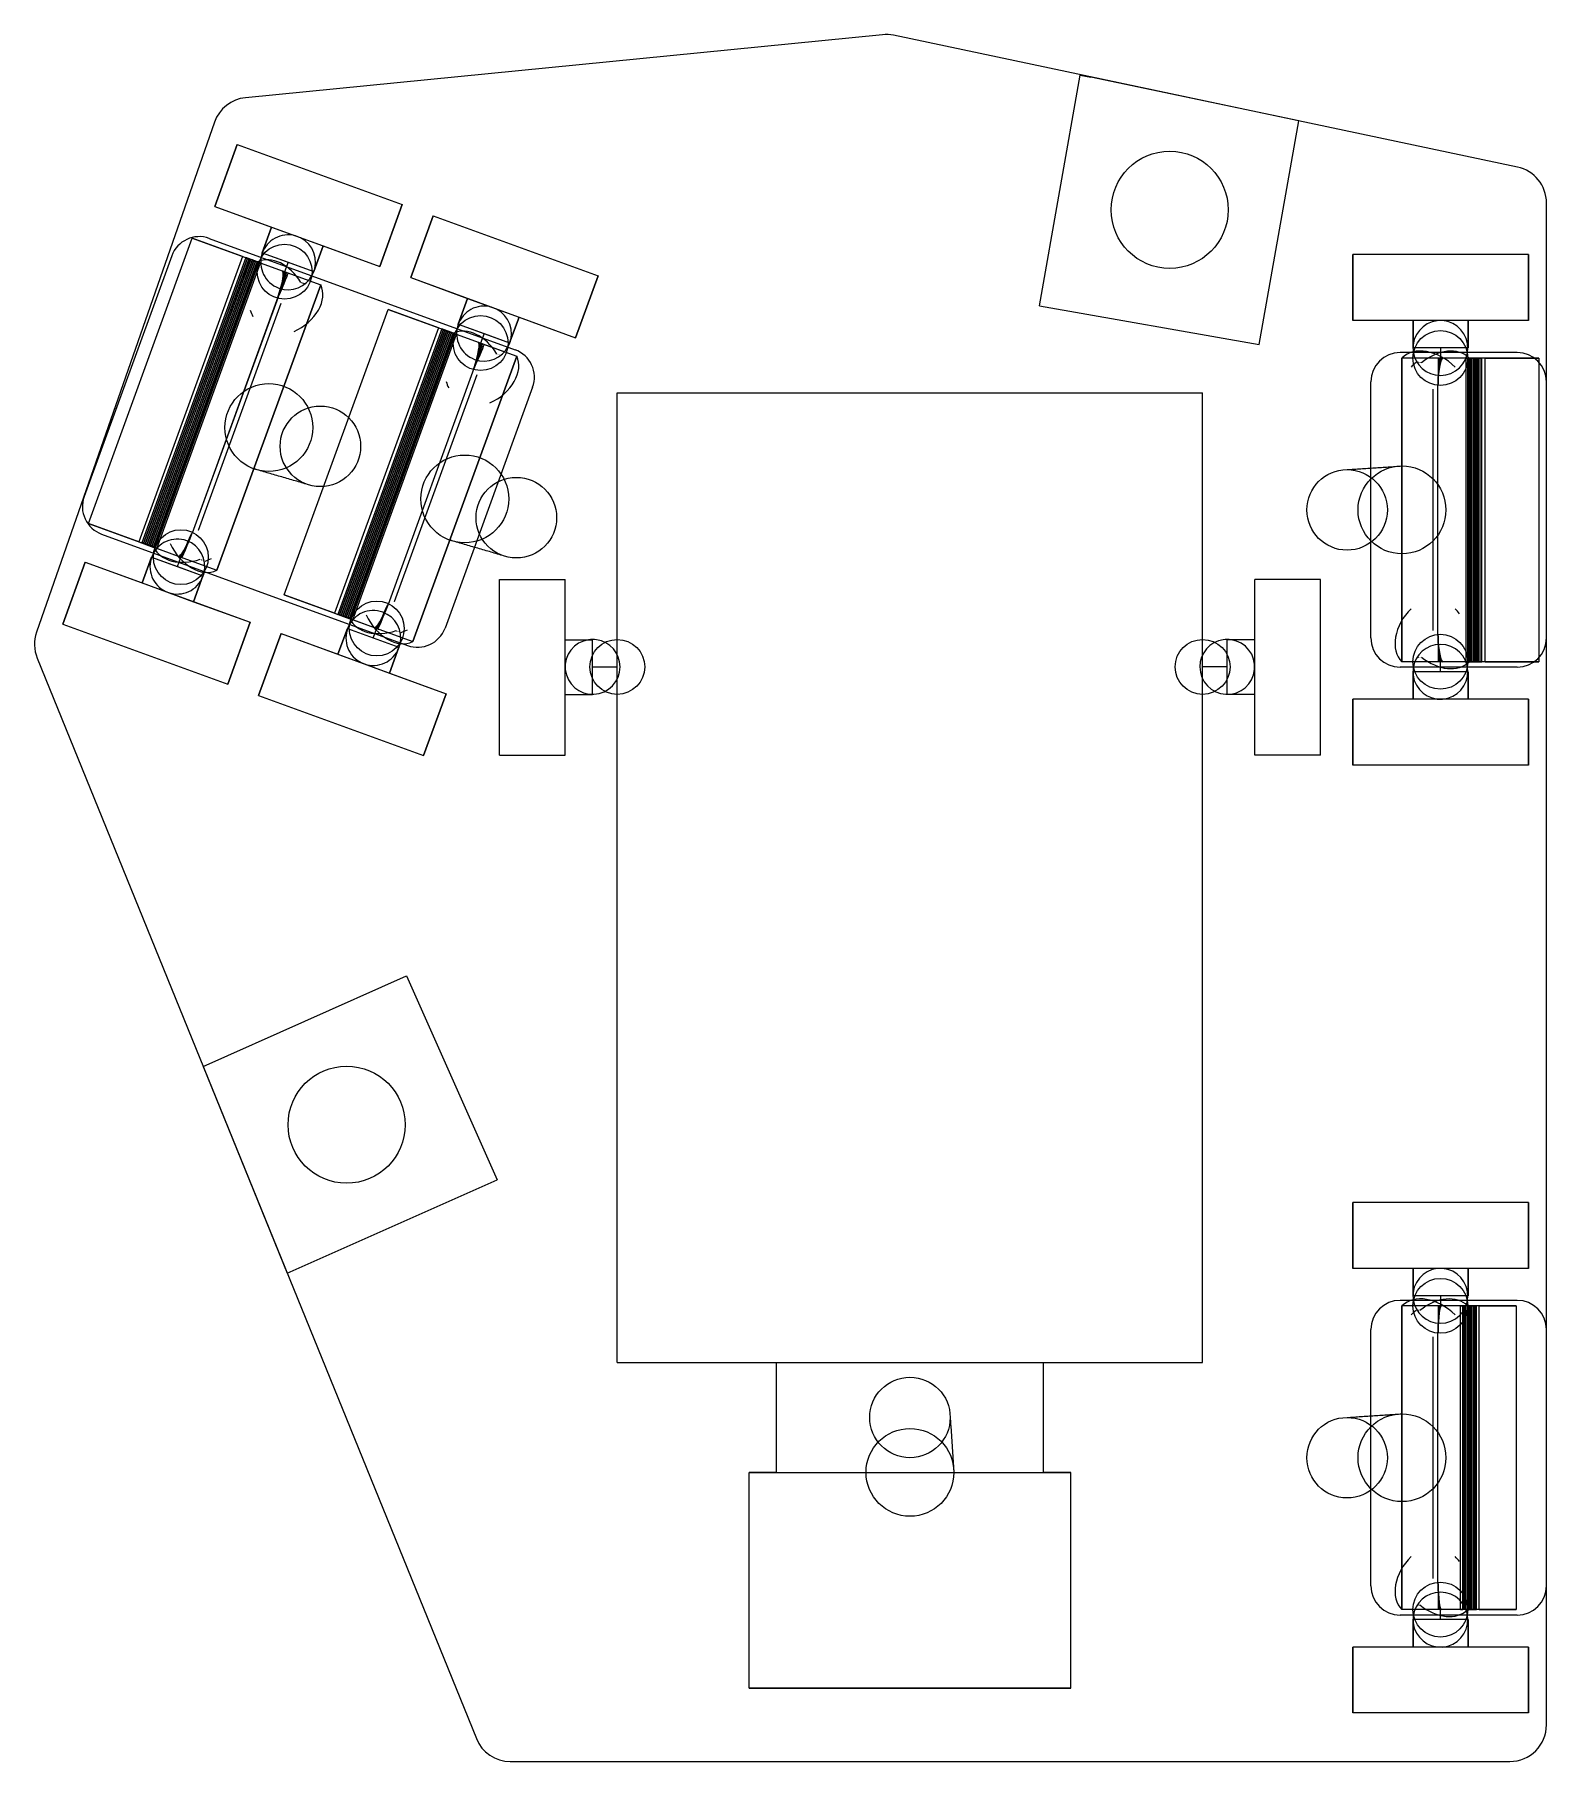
# Model space of a CAD drawing. Header units: millimetres. Extents: x -21.3 to 20, y -24.1 to 23.1.
import ezdxf

# ---------------------------------------------------------------- set-up
doc = ezdxf.new("R2010")
doc.units = ezdxf.units.MM

msp = doc.modelspace()

# ---------------------------------------------------------------- linework, layer by layer
for p, q in [((1.846, 23.085, -6.2), (-15.565, 21.363, -6.2)), ((1.846, 23.085), (-15.565, 21.363)), ((1.846, 23.085, -6.2), (-15.565, 21.363, -6.2)), ((1.846, 23.085), (-15.565, 21.363)), ((1.846, 23.085, -6.2), (1.846, 23.085)), ((1.846, 23.085, -6.2), (1.846, 23.085)), ((19.207, 19.468, -6.2), (2.151, 23.068, -6.2)), ((19.207, 19.468), (2.151, 23.068)), ((19.207, 19.468, -6.2), (2.151, 23.068, -6.2)), ((2.151, 23.068, -6.2), (2.151, 23.068)), ((19.207, 19.468), (2.151, 23.068)), ((2.151, 23.068, -6.2), (2.151, 23.068)), ((6.141, 15.678, -2.6), (7.252, 21.981, -2.6)), ((6.141, 15.678, -5.6), (7.252, 21.981, -5.6)), ((6.141, 15.678, -5.6), (7.252, 21.981, -5.6)), ((6.141, 15.678, -2.6), (7.252, 21.981, -2.6)), ((7.252, 21.981, -2.6), (7.546, 21.929, -2.6)), ((7.252, 21.981, -5.6), (7.546, 21.929, -5.6)), ((7.252, 21.981, -2.6), (7.546, 21.929, -2.6)), ((7.252, 21.981, -5.6), (7.252, 21.981, -2.6)), ((7.252, 21.981, -5.6), (7.546, 21.929, -5.6)), ((7.252, 21.981, -5.6), (7.252, 21.981, -2.6)), ((13.226, 20.73, -2.6), (7.546, 21.929, -2.6)), ((7.546, 21.929, -2.6), (7.546, 21.929, -5.6)), ((13.226, 20.73, -5.6), (7.546, 21.929, -5.6)), ((13.226, 20.73, -2.6), (7.546, 21.929, -2.6)), ((7.546, 21.929, -2.6), (7.546, 21.929, -5.6)), ((13.226, 20.73, -5.6), (7.546, 21.929, -5.6)), ((-15.565, 21.363, -6.2), (-15.565, 21.363)), ((-15.565, 21.363, -6.2), (-15.565, 21.363)), ((-16.41, 20.697, -6.2), (-21.276, 6.756, -6.2)), ((-16.41, 20.697), (-21.276, 6.756)), ((-16.41, 20.697, -6.2), (-21.276, 6.756, -6.2)), ((-16.41, 20.697), (-21.276, 6.756)), ((-16.41, 20.697, -6.2), (-16.41, 20.697)), ((-16.41, 20.697, -6.2), (-16.41, 20.697)), ((12.148, 14.619, -2.6), (13.226, 20.73, -2.6)), ((12.148, 14.619, -5.6), (13.226, 20.73, -5.6)), ((12.148, 14.619, -2.6), (13.226, 20.73, -2.6)), ((12.148, 14.619, -5.6), (13.226, 20.73, -5.6)), ((13.226, 20.73, -5.6), (13.226, 20.73, -2.6)), ((13.226, 20.73, -5.6), (13.226, 20.73, -2.6)), ((-16.405, 18.395), (-15.79, 20.087)), ((-15.79, 20.087, -5.85), (-16.405, 18.395, -5.85)), ((-16.405, 18.395), (-15.79, 20.087)), ((-15.79, 20.087, -5.85), (-16.405, 18.395, -5.85)), ((-15.79, 20.087), (-11.279, 18.445)), ((-15.79, 20.087, -5.85), (-15.79, 20.087)), ((-15.79, 20.087, -5.85), (-15.79, 20.087)), ((-15.79, 20.087, -5.85), (-11.279, 18.445, -5.85)), ((-15.79, 20.087), (-11.279, 18.445)), ((-15.79, 20.087, -5.85), (-11.279, 18.445, -5.85)), ((19.207, 19.468, -6.2), (19.207, 19.468)), ((19.207, 19.468, -6.2), (19.207, 19.468)), ((-11.895, 16.754), (-11.279, 18.445)), ((-11.895, 16.754), (-11.279, 18.445)), ((-11.279, 18.445, -5.85), (-11.895, 16.754, -5.85)), ((-11.279, 18.445, -5.85), (-11.895, 16.754, -5.85)), ((-11.279, 18.445, -5.85), (-11.279, 18.445)), ((-11.279, 18.445, -5.85), (-11.279, 18.445)), ((20, -23.1, -6.2), (20, 18.489, -6.2)), ((20, 13.6), (20, 18.489)), ((20, -23.1, -6.2), (20, 18.489, -6.2)), ((20, 18.489, -6.2), (20, 18.489)), ((20, 13.6), (20, 18.489)), ((20, 18.489, -6.2), (20, 18.489)), ((-16.405, 18.395), (-14.853, 17.83)), ((-16.405, 18.395), (-14.853, 17.83)), ((-16.405, 18.395, -5.85), (-11.895, 16.754, -5.85)), ((-16.405, 18.395, -5.85), (-16.405, 18.395)), ((-16.405, 18.395, -5.85), (-16.405, 18.395)), ((-16.405, 18.395, -5.85), (-11.895, 16.754, -5.85)), ((-11.049, 16.446), (-10.433, 18.137)), ((-10.433, 18.137, -5.85), (-11.049, 16.446, -5.85)), ((-11.049, 16.446), (-10.433, 18.137)), ((-10.433, 18.137, -5.85), (-11.049, 16.446, -5.85)), ((-10.433, 18.137), (-5.923, 16.496)), ((-10.433, 18.137, -5.85), (-10.433, 18.137)), ((-10.433, 18.137, -5.85), (-10.433, 18.137)), ((-10.433, 18.137, -5.85), (-5.923, 16.496, -5.85)), ((-10.433, 18.137), (-5.923, 16.496)), ((-10.433, 18.137, -5.85), (-5.923, 16.496, -5.85)), ((11.276, 18.022, -2.5), (11.276, 18.022)), ((11.276, 18.022, -2.5), (11.276, 18.022)), ((-19.859, 9.729, -6.2), (-17.02, 17.528, -6.2)), ((-19.859, 9.729, -6.2), (-17.02, 17.528, -6.2)), ((-17.02, 17.528, -6.2), (-13.507, 16.25, -6.2)), ((-15.645, 17.028, 2.101), (-17.02, 17.528, -6.2)), ((-15.645, 17.028, 2.101), (-17.02, 17.528, -6.2)), ((-17.02, 17.528, -6.2), (-13.507, 16.25, -6.2)), ((-16.557, 17.519), (-8.193, 14.475)), ((-16.557, 17.519), (-16.557, 17.519, 5.8)), ((-16.557, 17.519, 5.8), (-8.193, 14.475, 5.8)), ((-16.557, 17.519), (-8.193, 14.475)), ((-16.557, 17.519), (-16.557, 17.519, 5.8)), ((-16.557, 17.519, 5.8), (-8.193, 14.475, 5.8)), ((-15.109, 17.125), (-14.853, 17.83)), ((-14.853, 17.83, -5.2), (-15.109, 17.125, -5.2)), ((-15.109, 17.125), (-14.853, 17.83)), ((-14.853, 17.83, -5.2), (-15.109, 17.125, -5.2)), ((-14.853, 17.83, -5.2), (-14.853, 17.83)), ((-14.853, 17.83, -5.2), (-14.853, 17.83)), ((-14.853, 17.83, -5.2), (-13.443, 17.317, -5.2)), ((-14.853, 17.83, -5.2), (-13.443, 17.317, -5.2)), ((-17.582, 17.041), (-19.976, 10.463)), ((-17.582, 17.041), (-19.976, 10.463)), ((-17.582, 17.041, 5.8), (-19.976, 10.463, 5.8)), ((-17.582, 17.041, 5.8), (-19.976, 10.463, 5.8)), ((-15.645, 17.028, 2.101), (-18.484, 9.228, 2.101)), ((-15.645, 17.028, 2.101), (-18.484, 9.228, 2.101)), ((-15.555, 16.995, 2.642), (-18.394, 9.196, 2.642)), ((-15.555, 16.995, 2.642), (-18.394, 9.196, 2.642)), ((-17.582, 17.041), (-17.582, 17.041, 5.8)), ((-17.582, 17.041), (-17.582, 17.041, 5.8)), ((-15.645, 17.028, 2.101), (-15.228, 16.876, 2.023)), ((-15.645, 17.028, 2.101), (-15.228, 16.876, 2.023)), ((-15.233, 16.878, 4.587), (-15.555, 16.995, 2.642)), ((-15.555, 16.995, 2.642), (-15.51, 16.979, 2.634)), ((-15.555, 16.995, 2.642), (-15.51, 16.979, 2.634)), ((-15.233, 16.878, 4.587), (-15.555, 16.995, 2.642)), ((-15.109, 17.125), (-13.7, 16.612)), ((-15.109, 17.125, -5.2), (-14.399, 16.867, -5.2)), ((-15.109, 17.125, -5.2), (-15.109, 17.125)), ((-15.109, 17.125), (-13.7, 16.612)), ((-15.109, 17.125, -5.2), (-15.109, 17.125)), ((-15.109, 17.125, -5.2), (-14.399, 16.867, -5.2)), ((-13.7, 16.612), (-13.443, 17.317)), ((-13.7, 16.612), (-13.443, 17.317)), ((-13.443, 17.317, -5.2), (-13.7, 16.612, -5.2)), ((-13.443, 17.317, -5.2), (-13.7, 16.612, -5.2)), ((-13.443, 17.317), (-11.895, 16.754)), ((-13.443, 17.317, -5.2), (-13.443, 17.317)), ((-13.443, 17.317, -5.2), (-13.443, 17.317)), ((-13.443, 17.317), (-11.895, 16.754)), ((14.708, 15.275), (14.708, 17.075)), ((19.508, 17.075), (14.708, 17.075)), ((19.508, 17.075), (14.708, 17.075)), ((14.708, 17.075, -5.85), (14.708, 17.075)), ((19.508, 17.075, -5.85), (14.708, 17.075, -5.85)), ((14.708, 17.075, -5.85), (14.708, 15.275, -5.85)), ((14.708, 17.075, -5.85), (14.708, 17.075)), ((14.708, 15.275), (14.708, 17.075)), ((19.508, 17.075, -5.85), (14.708, 17.075, -5.85)), ((14.708, 17.075, -5.85), (14.708, 15.275, -5.85)), ((19.508, 15.275), (19.508, 17.075)), ((19.508, 15.275), (19.508, 17.075)), ((19.508, 17.075, -5.85), (19.508, 17.075)), ((19.508, 17.075, -5.85), (19.508, 15.275, -5.85)), ((19.508, 17.075, -5.85), (19.508, 17.075)), ((19.508, 17.075, -5.85), (19.508, 15.275, -5.85)), ((-15.511, 16.979, 2.622), (-18.35, 9.18, 2.622)), ((-15.511, 16.979, 2.622), (-18.35, 9.18, 2.622)), ((-18.348, 9.179, 2.634), (-15.51, 16.979, 2.634)), ((-18.348, 9.179, 2.634), (-15.51, 16.979, 2.634)), ((-15.467, 16.963, 2.602), (-18.306, 9.164, 2.602)), ((-15.467, 16.963, 2.602), (-18.306, 9.164, 2.602)), ((-18.304, 9.163, 2.614), (-15.466, 16.963, 2.614)), ((-18.304, 9.163, 2.614), (-15.466, 16.963, 2.614)), ((-15.423, 16.947, 2.583), (-18.262, 9.148, 2.583)), ((-15.423, 16.947, 2.583), (-18.262, 9.148, 2.583)), ((-18.26, 9.147, 2.595), (-15.421, 16.946, 2.595)), ((-18.26, 9.147, 2.595), (-15.421, 16.946, 2.595)), ((-15.378, 16.931, 2.565), (-18.217, 9.131, 2.565)), ((-15.378, 16.931, 2.565), (-18.217, 9.131, 2.565)), ((-18.216, 9.131, 2.577), (-15.377, 16.93, 2.577)), ((-18.216, 9.131, 2.577), (-15.377, 16.93, 2.577)), ((-15.333, 16.914, 2.548), (-18.172, 9.115, 2.548)), ((-15.333, 16.914, 2.548), (-18.172, 9.115, 2.548)), ((-18.171, 9.114, 2.56), (-15.332, 16.914, 2.56)), ((-18.171, 9.114, 2.56), (-15.332, 16.914, 2.56)), ((-15.288, 16.898, 2.532), (-18.127, 9.098, 2.532)), ((-15.288, 16.898, 2.532), (-18.127, 9.098, 2.532)), ((-18.126, 9.098, 2.544), (-15.287, 16.898, 2.544)), ((-18.126, 9.098, 2.544), (-15.287, 16.898, 2.544)), ((-15.242, 16.881, 2.516), (-18.081, 9.082, 2.516)), ((-18.081, 9.082, 2.528), (-15.242, 16.881, 2.528)), ((-15.242, 16.881, 2.516), (-18.081, 9.082, 2.516)), ((-18.081, 9.082, 2.528), (-15.242, 16.881, 2.528)), ((-15.233, 16.878, 4.587), (-18.072, 9.078, 4.587)), ((-15.233, 16.878, 4.587), (-18.072, 9.078, 4.587)), ((-15.228, 16.876, 2.023), (-18.067, 9.077, 2.023)), ((-15.228, 16.876, 2.023), (-18.067, 9.077, 2.023)), ((-15.197, 16.865, 2.502), (-18.035, 9.065, 2.502)), ((-15.197, 16.865, 2.502), (-18.035, 9.065, 2.502)), ((-18.035, 9.065, 2.514), (-15.196, 16.864, 2.514)), ((-18.035, 9.065, 2.514), (-15.196, 16.864, 2.514)), ((-17.989, 9.048, 2.493), (-15.151, 16.848, 2.493)), ((-17.989, 9.048, 2.5), (-15.15, 16.848, 2.5)), ((-17.989, 9.048, 2.493), (-15.151, 16.848, 2.493)), ((-17.989, 9.048, 2.5), (-15.15, 16.848, 2.5)), ((-15.51, 16.979, 2.634), (-15.511, 16.979, 2.622)), ((-15.511, 16.979, 2.622), (-15.466, 16.963, 2.614)), ((-15.511, 16.979, 2.622), (-15.466, 16.963, 2.614)), ((-15.51, 16.979, 2.634), (-15.511, 16.979, 2.622)), ((-15.466, 16.963, 2.614), (-15.467, 16.963, 2.602)), ((-15.467, 16.963, 2.602), (-15.421, 16.946, 2.595)), ((-15.467, 16.963, 2.602), (-15.421, 16.946, 2.595)), ((-15.466, 16.963, 2.614), (-15.467, 16.963, 2.602)), ((-15.421, 16.946, 2.595), (-15.423, 16.947, 2.583)), ((-15.423, 16.947, 2.583), (-15.377, 16.93, 2.577)), ((-15.423, 16.947, 2.583), (-15.377, 16.93, 2.577)), ((-15.421, 16.946, 2.595), (-15.423, 16.947, 2.583)), ((-15.377, 16.93, 2.577), (-15.378, 16.931, 2.565)), ((-15.378, 16.931, 2.565), (-15.332, 16.914, 2.56)), ((-15.378, 16.931, 2.565), (-15.332, 16.914, 2.56)), ((-15.377, 16.93, 2.577), (-15.378, 16.931, 2.565)), ((-15.332, 16.914, 2.56), (-15.333, 16.914, 2.548)), ((-15.333, 16.914, 2.548), (-15.287, 16.898, 2.544)), ((-15.333, 16.914, 2.548), (-15.287, 16.898, 2.544)), ((-15.332, 16.914, 2.56), (-15.333, 16.914, 2.548)), ((-15.287, 16.898, 2.544), (-15.288, 16.898, 2.532)), ((-15.288, 16.898, 2.532), (-15.242, 16.881, 2.528)), ((-15.288, 16.898, 2.532), (-15.242, 16.881, 2.528)), ((-15.287, 16.898, 2.544), (-15.288, 16.898, 2.532)), ((-15.242, 16.881, 2.528), (-15.242, 16.881, 2.516)), ((-15.242, 16.881, 2.516), (-15.196, 16.864, 2.514)), ((-15.242, 16.881, 2.516), (-15.196, 16.864, 2.514)), ((-15.242, 16.881, 2.528), (-15.242, 16.881, 2.516)), ((-15.233, 16.878, 4.587), (-14.563, 16.634, 4.462)), ((-15.233, 16.878, 4.587), (-14.563, 16.634, 4.462)), ((-15.151, 16.848, 2.493), (-15.228, 16.876, 2.023)), ((-15.151, 16.848, 2.493), (-15.228, 16.876, 2.023)), ((-15.196, 16.864, 2.514), (-15.197, 16.865, 2.502)), ((-15.197, 16.865, 2.502), (-15.15, 16.848, 2.5)), ((-15.197, 16.865, 2.502), (-15.15, 16.848, 2.5)), ((-15.196, 16.864, 2.514), (-15.197, 16.865, 2.502)), ((-15.15, 16.848, 2.5), (-15.151, 16.848, 2.493)), ((-15.15, 16.848, 2.5), (-15.151, 16.848, 2.493)), ((-14.563, 16.634, 4.462), (-14.549, 16.629, 4.459)), ((-14.563, 16.634, 4.462), (-14.549, 16.629, 4.459)), ((-14.549, 16.629, 4.459), (-14.535, 16.624, 4.457)), ((-14.549, 16.629, 4.459), (-14.535, 16.624, 4.457)), ((-14.535, 16.624, 4.457), (-14.521, 16.619, 4.455)), ((-14.535, 16.624, 4.457), (-14.521, 16.619, 4.455)), ((-14.521, 16.619, 4.455), (-14.507, 16.614, 4.454)), ((-14.521, 16.619, 4.455), (-14.507, 16.614, 4.454)), ((-14.507, 16.614, 4.454), (-14.493, 16.609, 4.453)), ((-14.507, 16.614, 4.454), (-14.493, 16.609, 4.453)), ((-14.399, 16.867, -5.2), (-14.494, 16.609, -5.2)), ((-14.399, 16.867, -5.2), (-14.494, 16.609, -5.2)), ((-14.493, 16.609, 4.453), (-14.479, 16.604, 4.452)), ((-14.493, 16.609, 4.453), (-14.479, 16.604, 4.452)), ((-14.479, 16.604, 4.452), (-14.466, 16.599, 4.451)), ((-14.479, 16.604, 4.452), (-14.466, 16.599, 4.451)), ((-14.466, 16.599, 4.451), (-14.452, 16.593, 4.45)), ((-14.466, 16.599, 4.451), (-14.452, 16.593, 4.45)), ((-14.452, 16.593, 4.45), (-14.438, 16.588, 4.45)), ((-14.452, 16.593, 4.45), (-14.438, 16.588, 4.45)), ((-14.438, 16.588, 4.45), (-13.507, 16.25, 4.45)), ((-14.438, 16.588, 4.45), (-13.507, 16.25, 4.45)), ((-14.399, 16.867, -5.2), (-13.7, 16.612, -5.2)), ((-14.399, 16.867, -5.2), (-13.7, 16.612, -5.2)), ((-13.7, 16.612, -4.361), (-13.7, 16.612)), ((-13.7, 16.612, -5.2), (-13.7, 16.612, -4.539)), ((-13.7, 16.612, -4.539), (-13.7, 16.612, -4.361)), ((-13.7, 16.612, -4.361), (-13.7, 16.612)), ((-13.7, 16.612, -5.2), (-13.7, 16.612, -4.539)), ((-13.7, 16.612, -4.539), (-13.7, 16.612, -4.361)), ((-11.895, 16.754, -5.85), (-11.895, 16.754)), ((-11.895, 16.754, -5.85), (-11.895, 16.754)), ((-16.346, 8.45, -6.2), (-13.507, 16.25, -6.2)), ((-16.346, 8.45, -6.2), (-13.507, 16.25, -6.2)), ((-13.507, 16.25, 4.45), (-16.346, 8.45, 4.45)), ((-13.507, 16.25, 4.45), (-16.346, 8.45, 4.45)), ((-13.507, 16.25, 4.45), (-13.507, 16.25, -6.2)), ((-13.507, 16.25, 4.45), (-13.507, 16.25, -6.2)), ((-11.049, 16.446), (-9.497, 15.881)), ((-11.049, 16.446), (-9.497, 15.881)), ((-11.049, 16.446, -5.85), (-6.539, 14.804, -5.85)), ((-11.049, 16.446, -5.85), (-11.049, 16.446)), ((-11.049, 16.446, -5.85), (-11.049, 16.446)), ((-11.049, 16.446, -5.85), (-6.539, 14.804, -5.85)), ((-6.539, 14.804), (-5.923, 16.496)), ((-6.539, 14.804), (-5.923, 16.496)), ((-5.923, 16.496, -5.85), (-6.539, 14.804, -5.85)), ((-5.923, 16.496, -5.85), (-6.539, 14.804, -5.85)), ((-5.923, 16.496, -5.85), (-5.923, 16.496)), ((-5.923, 16.496, -5.85), (-5.923, 16.496)), ((-14.677, 15.911, 5.29), (-17.024, 9.462, 5.29)), ((-14.676, 15.911, 5.29), (-17.024, 9.462, 5.29)), ((-14.677, 15.911, 5.29), (-17.024, 9.462, 5.29)), ((-14.676, 15.911, 5.29), (-17.024, 9.462, 5.29)), ((-14.676, 15.911, 5.29), (-17.023, 9.462, 5.29)), ((-14.676, 15.911, 5.29), (-17.023, 9.462, 5.29)), ((-14.676, 15.91, 5.29), (-17.023, 9.461, 5.29)), ((-14.676, 15.91, 5.29), (-17.023, 9.461, 5.29)), ((-14.676, 15.91, 5.29), (-17.023, 9.461, 5.29)), ((-14.676, 15.91, 5.29), (-17.023, 9.461, 5.29)), ((-14.676, 15.91, 5.29), (-17.023, 9.461, 5.29)), ((-14.676, 15.91, 5.29), (-17.023, 9.461, 5.29)), ((-14.676, 15.91, 5.29), (-17.023, 9.461, 5.29)), ((-14.675, 15.91, 5.29), (-17.023, 9.461, 5.29)), ((-14.676, 15.91, 5.29), (-17.023, 9.461, 5.29)), ((-14.675, 15.91, 5.29), (-17.023, 9.461, 5.29)), ((-14.675, 15.91, 5.29), (-17.022, 9.461, 5.29)), ((-14.675, 15.91, 5.29), (-17.022, 9.461, 5.29)), ((-14.675, 15.91, 5.29), (-17.022, 9.461, 5.29)), ((-14.675, 15.91, 5.29), (-17.022, 9.461, 5.29)), ((-14.596, 15.742, 5.3), (-16.854, 9.54, 5.3)), ((-14.596, 15.742, 5.3), (-16.854, 9.54, 5.3)), ((-14.596, 15.742, 5.3), (-16.854, 9.54, 5.3)), ((-14.596, 15.742, 5.3), (-16.854, 9.54, 5.3)), ((-14.596, 15.742, 5.3), (-14.596, 15.742, 5.3)), ((-14.596, 15.742, 5.3), (-14.596, 15.742, 5.3)), ((-14.503, 7.779, -6.2), (-11.664, 15.579, -6.2)), ((-14.503, 7.779, -6.2), (-11.664, 15.579, -6.2)), ((-11.664, 15.579, -6.2), (-8.151, 14.3, -6.2)), ((-10.289, 15.078, 2.101), (-11.664, 15.579, -6.2)), ((-10.289, 15.078, 2.101), (-11.664, 15.579, -6.2)), ((-11.664, 15.579, -6.2), (-8.151, 14.3, -6.2)), ((-9.753, 15.176), (-9.497, 15.881)), ((-9.497, 15.881, -5.2), (-9.753, 15.176, -5.2)), ((-9.753, 15.176), (-9.497, 15.881)), ((-9.497, 15.881, -5.2), (-9.753, 15.176, -5.2)), ((-9.497, 15.881, -5.2), (-9.497, 15.881)), ((-9.497, 15.881, -5.2), (-9.497, 15.881)), ((-9.497, 15.881, -5.2), (-8.087, 15.368, -5.2)), ((-9.497, 15.881, -5.2), (-8.087, 15.368, -5.2)), ((6.141, 15.678, -2.6), (12.148, 14.619, -2.6)), ((6.141, 15.678, -5.6), (12.148, 14.619, -5.6)), ((6.141, 15.678, -5.6), (12.148, 14.619, -5.6)), ((6.141, 15.678, -5.6), (6.141, 15.678, -2.6)), ((6.141, 15.678, -2.6), (12.148, 14.619, -2.6)), ((6.141, 15.678, -5.6), (6.141, 15.678, -2.6)), ((-9.753, 15.176), (-8.344, 14.663)), ((-9.753, 15.176, -5.2), (-9.043, 14.918, -5.2)), ((-9.753, 15.176, -5.2), (-9.753, 15.176)), ((-9.753, 15.176), (-8.344, 14.663)), ((-9.753, 15.176, -5.2), (-9.753, 15.176)), ((-9.753, 15.176, -5.2), (-9.043, 14.918, -5.2)), ((-8.344, 14.663), (-8.087, 15.368)), ((-8.344, 14.663), (-8.087, 15.368)), ((-8.087, 15.368, -5.2), (-8.344, 14.663, -5.2)), ((-8.087, 15.368, -5.2), (-8.344, 14.663, -5.2)), ((-8.087, 15.368), (-6.539, 14.804)), ((-8.087, 15.368, -5.2), (-8.087, 15.368)), ((-8.087, 15.368, -5.2), (-8.087, 15.368)), ((-8.087, 15.368), (-6.539, 14.804)), ((16.355, 15.275), (14.708, 15.275)), ((19.508, 15.275, -5.85), (14.708, 15.275, -5.85)), ((14.708, 15.275, -5.85), (14.708, 15.275)), ((16.355, 15.275), (14.708, 15.275)), ((14.708, 15.275, -5.85), (14.708, 15.275)), ((19.508, 15.275, -5.85), (14.708, 15.275, -5.85)), ((16.355, 14.525), (16.355, 15.275)), ((16.355, 15.275, -5.2), (16.355, 15.275)), ((17.855, 15.275, -5.2), (16.355, 15.275, -5.2)), ((16.355, 15.275, -5.2), (16.355, 14.525, -5.2)), ((16.355, 15.275, -5.2), (16.355, 15.275)), ((16.355, 14.525), (16.355, 15.275)), ((17.855, 15.275, -5.2), (16.355, 15.275, -5.2)), ((16.355, 15.275, -5.2), (16.355, 14.525, -5.2)), ((17.855, 14.525), (17.855, 15.275)), ((19.508, 15.275), (17.855, 15.275)), ((17.855, 14.525), (17.855, 15.275)), ((17.855, 15.275, -5.2), (17.855, 15.275)), ((17.855, 15.275, -5.2), (17.855, 14.525, -5.2)), ((19.508, 15.275), (17.855, 15.275)), ((17.855, 15.275, -5.2), (17.855, 15.275)), ((17.855, 15.275, -5.2), (17.855, 14.525, -5.2)), ((19.508, 15.275, -5.85), (19.508, 15.275)), ((19.508, 15.275, -5.85), (19.508, 15.275)), ((-10.289, 15.078, 2.101), (-13.127, 7.279, 2.101)), ((-10.289, 15.078, 2.101), (-13.127, 7.279, 2.101)), ((-10.199, 15.046, 2.642), (-13.038, 7.246, 2.642)), ((-10.199, 15.046, 2.642), (-13.038, 7.246, 2.642)), ((-10.155, 15.03, 2.622), (-12.994, 7.23, 2.622)), ((-10.155, 15.03, 2.622), (-12.994, 7.23, 2.622)), ((-12.992, 7.23, 2.634), (-10.153, 15.029, 2.634)), ((-12.992, 7.23, 2.634), (-10.153, 15.029, 2.634)), ((-10.111, 15.014, 2.602), (-12.95, 7.214, 2.602)), ((-10.111, 15.014, 2.602), (-12.95, 7.214, 2.602)), ((-12.948, 7.214, 2.614), (-10.109, 15.013, 2.614)), ((-12.948, 7.214, 2.614), (-10.109, 15.013, 2.614)), ((-10.067, 14.997, 2.583), (-12.905, 7.198, 2.583)), ((-10.067, 14.997, 2.583), (-12.905, 7.198, 2.583)), ((-12.904, 7.197, 2.595), (-10.065, 14.997, 2.595)), ((-12.904, 7.197, 2.595), (-10.065, 14.997, 2.595)), ((-10.022, 14.981, 2.565), (-12.861, 7.182, 2.565)), ((-10.022, 14.981, 2.565), (-12.861, 7.182, 2.565)), ((-12.859, 7.181, 2.577), (-10.021, 14.981, 2.577)), ((-12.859, 7.181, 2.577), (-10.021, 14.981, 2.577)), ((-9.977, 14.965, 2.548), (-12.816, 7.165, 2.548)), ((-9.977, 14.965, 2.548), (-12.816, 7.165, 2.548)), ((-12.815, 7.165, 2.56), (-9.976, 14.964, 2.56)), ((-12.815, 7.165, 2.56), (-9.976, 14.964, 2.56)), ((-9.932, 14.948, 2.532), (-12.77, 7.149, 2.532)), ((-12.77, 7.149, 2.544), (-9.931, 14.948, 2.544)), ((-9.932, 14.948, 2.532), (-12.77, 7.149, 2.532)), ((-12.77, 7.149, 2.544), (-9.931, 14.948, 2.544)), ((-9.886, 14.932, 2.516), (-12.725, 7.132, 2.516)), ((-9.886, 14.932, 2.516), (-12.725, 7.132, 2.516)), ((-12.724, 7.132, 2.528), (-9.886, 14.932, 2.528)), ((-12.724, 7.132, 2.528), (-9.886, 14.932, 2.528)), ((-9.877, 14.928, 4.587), (-12.715, 7.129, 4.587)), ((-9.877, 14.928, 4.587), (-12.715, 7.129, 4.587)), ((-9.872, 14.927, 2.023), (-12.711, 7.127, 2.023)), ((-9.872, 14.927, 2.023), (-12.711, 7.127, 2.023)), ((-9.84, 14.915, 2.502), (-12.679, 7.116, 2.502)), ((-12.679, 7.115, 2.514), (-9.84, 14.915, 2.514)), ((-9.84, 14.915, 2.502), (-12.679, 7.116, 2.502)), ((-12.679, 7.115, 2.514), (-9.84, 14.915, 2.514)), ((-12.633, 7.099, 2.493), (-9.794, 14.898, 2.493)), ((-12.633, 7.099, 2.5), (-9.794, 14.898, 2.5)), ((-12.633, 7.099, 2.493), (-9.794, 14.898, 2.493)), ((-12.633, 7.099, 2.5), (-9.794, 14.898, 2.5)), ((-10.289, 15.078, 2.101), (-9.872, 14.927, 2.023)), ((-10.289, 15.078, 2.101), (-9.872, 14.927, 2.023)), ((-9.877, 14.928, 4.587), (-10.199, 15.046, 2.642)), ((-10.199, 15.046, 2.642), (-10.153, 15.029, 2.634)), ((-10.199, 15.046, 2.642), (-10.153, 15.029, 2.634)), ((-9.877, 14.928, 4.587), (-10.199, 15.046, 2.642)), ((-10.153, 15.029, 2.634), (-10.155, 15.03, 2.622)), ((-10.155, 15.03, 2.622), (-10.109, 15.013, 2.614)), ((-10.155, 15.03, 2.622), (-10.109, 15.013, 2.614)), ((-10.153, 15.029, 2.634), (-10.155, 15.03, 2.622)), ((-10.109, 15.013, 2.614), (-10.111, 15.014, 2.602)), ((-10.111, 15.014, 2.602), (-10.065, 14.997, 2.595)), ((-10.111, 15.014, 2.602), (-10.065, 14.997, 2.595)), ((-10.109, 15.013, 2.614), (-10.111, 15.014, 2.602)), ((-10.065, 14.997, 2.595), (-10.067, 14.997, 2.583)), ((-10.067, 14.997, 2.583), (-10.021, 14.981, 2.577)), ((-10.067, 14.997, 2.583), (-10.021, 14.981, 2.577)), ((-10.065, 14.997, 2.595), (-10.067, 14.997, 2.583)), ((-10.021, 14.981, 2.577), (-10.022, 14.981, 2.565)), ((-10.022, 14.981, 2.565), (-9.976, 14.964, 2.56)), ((-10.022, 14.981, 2.565), (-9.976, 14.964, 2.56)), ((-10.021, 14.981, 2.577), (-10.022, 14.981, 2.565)), ((-9.976, 14.964, 2.56), (-9.977, 14.965, 2.548)), ((-9.977, 14.965, 2.548), (-9.931, 14.948, 2.544)), ((-9.977, 14.965, 2.548), (-9.931, 14.948, 2.544)), ((-9.976, 14.964, 2.56), (-9.977, 14.965, 2.548)), ((-9.931, 14.948, 2.544), (-9.932, 14.948, 2.532)), ((-9.932, 14.948, 2.532), (-9.886, 14.932, 2.528)), ((-9.932, 14.948, 2.532), (-9.886, 14.932, 2.528)), ((-9.931, 14.948, 2.544), (-9.932, 14.948, 2.532)), ((-9.886, 14.932, 2.528), (-9.886, 14.932, 2.516)), ((-9.886, 14.932, 2.516), (-9.84, 14.915, 2.514)), ((-9.886, 14.932, 2.516), (-9.84, 14.915, 2.514)), ((-9.886, 14.932, 2.528), (-9.886, 14.932, 2.516)), ((-9.877, 14.928, 4.587), (-9.206, 14.684, 4.462)), ((-9.877, 14.928, 4.587), (-9.206, 14.684, 4.462)), ((-9.794, 14.898, 2.493), (-9.872, 14.927, 2.023)), ((-9.794, 14.898, 2.493), (-9.872, 14.927, 2.023)), ((-9.84, 14.915, 2.514), (-9.84, 14.915, 2.502)), ((-9.84, 14.915, 2.502), (-9.794, 14.898, 2.5)), ((-9.84, 14.915, 2.502), (-9.794, 14.898, 2.5)), ((-9.84, 14.915, 2.514), (-9.84, 14.915, 2.502)), ((-9.794, 14.898, 2.5), (-9.794, 14.898, 2.493)), ((-9.794, 14.898, 2.5), (-9.794, 14.898, 2.493)), ((-9.206, 14.684, 4.462), (-9.193, 14.679, 4.459)), ((-9.206, 14.684, 4.462), (-9.193, 14.679, 4.459)), ((-9.193, 14.679, 4.459), (-9.179, 14.674, 4.457)), ((-9.193, 14.679, 4.459), (-9.179, 14.674, 4.457)), ((-9.179, 14.674, 4.457), (-9.165, 14.669, 4.455)), ((-9.179, 14.674, 4.457), (-9.165, 14.669, 4.455)), ((-9.165, 14.669, 4.455), (-9.151, 14.664, 4.454)), ((-9.165, 14.669, 4.455), (-9.151, 14.664, 4.454)), ((-9.151, 14.664, 4.454), (-9.137, 14.659, 4.453)), ((-9.151, 14.664, 4.454), (-9.137, 14.659, 4.453)), ((-9.043, 14.918, -5.2), (-9.137, 14.659, -5.2)), ((-9.043, 14.918, -5.2), (-9.137, 14.659, -5.2)), ((-9.137, 14.659, 4.453), (-9.123, 14.654, 4.452)), ((-9.137, 14.659, 4.453), (-9.123, 14.654, 4.452)), ((-9.123, 14.654, 4.452), (-9.109, 14.649, 4.451)), ((-9.123, 14.654, 4.452), (-9.109, 14.649, 4.451)), ((-9.109, 14.649, 4.451), (-9.095, 14.644, 4.45)), ((-9.109, 14.649, 4.451), (-9.095, 14.644, 4.45)), ((-9.095, 14.644, 4.45), (-9.081, 14.639, 4.45)), ((-9.095, 14.644, 4.45), (-9.081, 14.639, 4.45)), ((-9.081, 14.639, 4.45), (-8.151, 14.3, 4.45)), ((-9.081, 14.639, 4.45), (-8.151, 14.3, 4.45)), ((-9.043, 14.918, -5.2), (-8.344, 14.663, -5.2)), ((-9.043, 14.918, -5.2), (-8.344, 14.663, -5.2)), ((-8.344, 14.663, -4.361), (-8.344, 14.663)), ((-8.344, 14.663, -5.2), (-8.344, 14.663, -4.539)), ((-8.344, 14.663, -4.539), (-8.344, 14.663, -4.361)), ((-8.344, 14.663, -4.361), (-8.344, 14.663)), ((-8.344, 14.663, -5.2), (-8.344, 14.663, -4.539)), ((-8.344, 14.663, -4.539), (-8.344, 14.663, -4.361)), ((-6.539, 14.804, -5.85), (-6.539, 14.804)), ((-6.539, 14.804, -5.85), (-6.539, 14.804)), ((-10.989, 6.501, -6.2), (-8.151, 14.3, -6.2)), ((-10.989, 6.501, -6.2), (-8.151, 14.3, -6.2)), ((-8.151, 14.3, 4.45), (-10.989, 6.501, 4.45)), ((-8.151, 14.3, 4.45), (-10.989, 6.501, 4.45)), ((-8.193, 14.475), (-8.193, 14.475, 5.8)), ((-8.193, 14.475), (-8.193, 14.475, 5.8)), ((-8.151, 14.3, 4.45), (-8.151, 14.3, -6.2)), ((-8.151, 14.3, 4.45), (-8.151, 14.3, -6.2)), ((12.148, 14.619, -5.6), (12.148, 14.619, -2.6)), ((12.148, 14.619, -5.6), (12.148, 14.619, -2.6)), ((19.2, 14.4), (16, 14.4)), ((19.2, 14.4, 5.8), (16, 14.4, 5.8)), ((19.2, 14.4), (16, 14.4)), ((16, 14.4), (16, 14.4, 5.8)), ((16, 14.4), (16, 14.4, 5.8)), ((19.2, 14.4, 5.8), (16, 14.4, 5.8)), ((19.789, 14.25, -6.2), (16.05, 14.25, -6.2)), ((16.05, 14.25, -6.2), (16.05, 5.95, -6.2)), ((16.05, 14.25, 4.45), (16.05, 14.25, -6.2)), ((19.789, 14.25, -6.2), (16.05, 14.25, -6.2)), ((17.041, 14.25, 4.45), (16.05, 14.25, 4.45)), ((16.05, 14.25, -6.2), (16.05, 5.95, -6.2)), ((16.05, 14.25, 4.45), (16.05, 14.25, -6.2)), ((16.05, 5.95, 4.45), (16.05, 14.25, 4.45)), ((17.041, 14.25, 4.45), (16.05, 14.25, 4.45)), ((16.05, 5.95, 4.45), (16.05, 14.25, 4.45)), ((17.855, 14.525), (16.355, 14.525)), ((16.355, 14.525, -4.361), (16.355, 14.525)), ((17.855, 14.525), (16.355, 14.525)), ((16.355, 14.525, -5.2), (16.355, 14.525, -4.539)), ((16.355, 14.525, -4.361), (16.355, 14.525)), ((16.355, 14.525, -4.539), (16.355, 14.525, -4.361)), ((17.1, 14.525, -5.2), (16.355, 14.525, -5.2)), ((17.1, 14.525, -5.2), (16.355, 14.525, -5.2)), ((16.355, 14.525, -5.2), (16.355, 14.525, -4.539)), ((16.355, 14.525, -4.539), (16.355, 14.525, -4.361)), ((17.055, 14.25, 4.45), (17.041, 14.25, 4.45)), ((17.055, 14.25, 4.45), (17.041, 14.25, 4.45)), ((17.07, 14.25, 4.451), (17.055, 14.25, 4.45)), ((17.07, 14.25, 4.451), (17.055, 14.25, 4.45)), ((17.085, 14.25, 4.452), (17.07, 14.25, 4.451)), ((17.085, 14.25, 4.452), (17.07, 14.25, 4.451)), ((17.1, 14.25, 4.453), (17.085, 14.25, 4.452)), ((17.1, 14.25, 4.453), (17.085, 14.25, 4.452)), ((17.855, 14.525, -5.2), (17.1, 14.525, -5.2)), ((17.1, 14.525, -5.2), (17.1, 14.25, -5.2)), ((17.1, 14.525, -5.2), (17.1, 14.25, -5.2)), ((17.855, 14.525, -5.2), (17.1, 14.525, -5.2)), ((17.115, 14.25, 4.454), (17.1, 14.25, 4.453)), ((17.115, 14.25, 4.454), (17.1, 14.25, 4.453)), ((17.129, 14.25, 4.455), (17.115, 14.25, 4.454)), ((17.129, 14.25, 4.455), (17.115, 14.25, 4.454)), ((17.144, 14.25, 4.457), (17.129, 14.25, 4.455)), ((17.144, 14.25, 4.457), (17.129, 14.25, 4.455)), ((17.159, 14.25, 4.459), (17.144, 14.25, 4.457)), ((17.159, 14.25, 4.459), (17.144, 14.25, 4.457)), ((17.173, 14.25, 4.462), (17.159, 14.25, 4.459)), ((17.173, 14.25, 4.462), (17.159, 14.25, 4.459)), ((17.887, 14.25, 4.587), (17.173, 14.25, 4.462)), ((17.887, 14.25, 4.587), (17.173, 14.25, 4.462)), ((17.799, 14.25, 2.493), (17.882, 14.25, 2.023)), ((17.799, 14.25, 2.5), (17.799, 14.25, 2.493)), ((17.848, 14.25, 2.502), (17.799, 14.25, 2.5)), ((17.799, 14.25, 2.493), (17.799, 5.95, 2.493)), ((17.799, 14.25, 2.493), (17.882, 14.25, 2.023)), ((17.799, 14.25, 2.5), (17.799, 5.95, 2.5)), ((17.799, 14.25, 2.5), (17.799, 14.25, 2.493)), ((17.799, 14.25, 2.493), (17.799, 5.95, 2.493)), ((17.848, 14.25, 2.502), (17.799, 14.25, 2.5)), ((17.799, 14.25, 2.5), (17.799, 5.95, 2.5)), ((17.848, 14.25, 2.514), (17.848, 14.25, 2.502)), ((17.897, 14.25, 2.516), (17.848, 14.25, 2.514)), ((17.848, 5.95, 2.502), (17.848, 14.25, 2.502)), ((17.848, 14.25, 2.514), (17.848, 5.95, 2.514)), ((17.848, 14.25, 2.514), (17.848, 14.25, 2.502)), ((17.848, 5.95, 2.502), (17.848, 14.25, 2.502)), ((17.897, 14.25, 2.516), (17.848, 14.25, 2.514)), ((17.848, 14.25, 2.514), (17.848, 5.95, 2.514)), ((17.855, 14.525, -5.2), (17.855, 14.525)), ((17.855, 14.525, -5.2), (17.855, 14.525)), ((18.325, 14.25, 2.101), (17.882, 14.25, 2.023)), ((17.882, 5.95, 2.023), (17.882, 14.25, 2.023)), ((18.325, 14.25, 2.101), (17.882, 14.25, 2.023)), ((17.882, 5.95, 2.023), (17.882, 14.25, 2.023)), ((17.887, 14.25, 4.587), (18.23, 14.25, 2.642)), ((17.887, 5.95, 4.587), (17.887, 14.25, 4.587)), ((17.887, 14.25, 4.587), (18.23, 14.25, 2.642)), ((17.887, 5.95, 4.587), (17.887, 14.25, 4.587)), ((17.896, 14.25, 2.528), (17.897, 14.25, 2.516)), ((17.945, 14.25, 2.532), (17.896, 14.25, 2.528)), ((17.896, 14.25, 2.528), (17.896, 5.95, 2.528)), ((17.896, 14.25, 2.528), (17.897, 14.25, 2.516)), ((17.945, 14.25, 2.532), (17.896, 14.25, 2.528)), ((17.896, 14.25, 2.528), (17.896, 5.95, 2.528)), ((17.897, 5.95, 2.516), (17.897, 14.25, 2.516)), ((17.897, 5.95, 2.516), (17.897, 14.25, 2.516)), ((17.944, 14.25, 2.544), (17.945, 14.25, 2.532)), ((17.993, 14.25, 2.548), (17.944, 14.25, 2.544)), ((17.944, 14.25, 2.544), (17.944, 5.95, 2.544)), ((17.944, 14.25, 2.544), (17.945, 14.25, 2.532)), ((17.993, 14.25, 2.548), (17.944, 14.25, 2.544)), ((17.944, 14.25, 2.544), (17.944, 5.95, 2.544)), ((17.945, 5.95, 2.532), (17.945, 14.25, 2.532)), ((17.945, 5.95, 2.532), (17.945, 14.25, 2.532)), ((17.992, 14.25, 2.56), (17.993, 14.25, 2.548)), ((18.041, 14.25, 2.565), (17.992, 14.25, 2.56)), ((17.992, 14.25, 2.56), (17.992, 5.95, 2.56)), ((17.992, 14.25, 2.56), (17.993, 14.25, 2.548)), ((18.041, 14.25, 2.565), (17.992, 14.25, 2.56)), ((17.992, 14.25, 2.56), (17.992, 5.95, 2.56)), ((17.993, 5.95, 2.548), (17.993, 14.25, 2.548)), ((17.993, 5.95, 2.548), (17.993, 14.25, 2.548)), ((18.04, 14.25, 2.577), (18.041, 14.25, 2.565)), ((18.089, 14.25, 2.583), (18.04, 14.25, 2.577)), ((18.04, 14.25, 2.577), (18.04, 5.95, 2.577)), ((18.04, 14.25, 2.577), (18.041, 14.25, 2.565)), ((18.089, 14.25, 2.583), (18.04, 14.25, 2.577)), ((18.04, 14.25, 2.577), (18.04, 5.95, 2.577)), ((18.041, 5.95, 2.565), (18.041, 14.25, 2.565)), ((18.041, 5.95, 2.565), (18.041, 14.25, 2.565)), ((18.087, 14.25, 2.595), (18.089, 14.25, 2.583)), ((18.136, 14.25, 2.602), (18.087, 14.25, 2.595)), ((18.087, 14.25, 2.595), (18.087, 5.95, 2.595)), ((18.087, 14.25, 2.595), (18.089, 14.25, 2.583)), ((18.136, 14.25, 2.602), (18.087, 14.25, 2.595)), ((18.087, 14.25, 2.595), (18.087, 5.95, 2.595)), ((18.089, 5.95, 2.583), (18.089, 14.25, 2.583)), ((18.089, 5.95, 2.583), (18.089, 14.25, 2.583)), ((18.135, 14.25, 2.614), (18.136, 14.25, 2.602)), ((18.183, 14.25, 2.622), (18.135, 14.25, 2.614)), ((18.135, 14.25, 2.614), (18.135, 5.95, 2.614)), ((18.135, 14.25, 2.614), (18.136, 14.25, 2.602)), ((18.183, 14.25, 2.622), (18.135, 14.25, 2.614)), ((18.135, 14.25, 2.614), (18.135, 5.95, 2.614)), ((18.136, 5.95, 2.602), (18.136, 14.25, 2.602)), ((18.136, 5.95, 2.602), (18.136, 14.25, 2.602)), ((18.181, 14.25, 2.634), (18.183, 14.25, 2.622)), ((18.23, 14.25, 2.642), (18.181, 14.25, 2.634)), ((18.181, 14.25, 2.634), (18.181, 5.95, 2.634)), ((18.181, 14.25, 2.634), (18.183, 14.25, 2.622)), ((18.23, 14.25, 2.642), (18.181, 14.25, 2.634)), ((18.181, 14.25, 2.634), (18.181, 5.95, 2.634)), ((18.183, 5.95, 2.622), (18.183, 14.25, 2.622)), ((18.183, 5.95, 2.622), (18.183, 14.25, 2.622)), ((18.23, 5.95, 2.642), (18.23, 14.25, 2.642)), ((18.23, 5.95, 2.642), (18.23, 14.25, 2.642)), ((18.325, 5.95, 2.101), (18.325, 14.25, 2.101)), ((18.325, 14.25, 2.101), (19.789, 14.25, -6.2)), ((18.325, 14.25, 2.101), (19.789, 14.25, -6.2)), ((18.325, 5.95, 2.101), (18.325, 14.25, 2.101)), ((19.2, 14.4), (19.2, 14.4, 5.8)), ((19.2, 14.4), (19.2, 14.4, 5.8)), ((19.789, 14.25, -6.2), (19.789, 5.95, -6.2)), ((19.789, 14.25, -6.2), (19.789, 5.95, -6.2)), ((-9.32, 13.961, 5.29), (-11.668, 7.512, 5.29)), ((-9.32, 13.961, 5.29), (-11.668, 7.512, 5.29)), ((-9.32, 13.961, 5.29), (-11.667, 7.512, 5.29)), ((-9.32, 13.961, 5.29), (-11.667, 7.512, 5.29)), ((-9.32, 13.961, 5.29), (-11.667, 7.512, 5.29)), ((-9.32, 13.961, 5.29), (-11.667, 7.512, 5.29)), ((-9.32, 13.961, 5.29), (-11.667, 7.512, 5.29)), ((-9.32, 13.961, 5.29), (-11.667, 7.512, 5.29)), ((-9.32, 13.961, 5.29), (-11.667, 7.512, 5.29)), ((-9.319, 13.961, 5.29), (-11.667, 7.512, 5.29)), ((-9.32, 13.961, 5.29), (-11.667, 7.512, 5.29)), ((-9.319, 13.961, 5.29), (-11.667, 7.512, 5.29)), ((-9.319, 13.961, 5.29), (-11.667, 7.512, 5.29)), ((-9.319, 13.961, 5.29), (-11.667, 7.512, 5.29)), ((-9.319, 13.961, 5.29), (-11.666, 7.512, 5.29)), ((-9.319, 13.961, 5.29), (-11.666, 7.512, 5.29)), ((-9.319, 13.961, 5.29), (-11.666, 7.512, 5.29)), ((-9.319, 13.961, 5.29), (-11.666, 7.512, 5.29)), ((-9.319, 13.961, 5.29), (-11.666, 7.512, 5.29)), ((-9.319, 13.961, 5.29), (-11.666, 7.512, 5.29)), ((-9.24, 13.792, 5.3), (-11.497, 7.59, 5.3)), ((-9.24, 13.792, 5.3), (-11.497, 7.59, 5.3)), ((-9.24, 13.792, 5.3), (-11.497, 7.59, 5.3)), ((-9.24, 13.792, 5.3), (-11.497, 7.59, 5.3)), ((-9.24, 13.792, 5.3), (-9.24, 13.792, 5.3)), ((-9.24, 13.792, 5.3), (-9.24, 13.792, 5.3)), ((-7.715, 13.45), (-10.109, 6.872)), ((-7.715, 13.45), (-10.109, 6.872)), ((-7.715, 13.45, 5.8), (-10.109, 6.872, 5.8)), ((-7.715, 13.45, 5.8), (-10.109, 6.872, 5.8)), ((-7.715, 13.45), (-7.715, 13.45, 5.8)), ((-7.715, 13.45), (-7.715, 13.45, 5.8)), ((-5.4, 13.3, -6.2), (10.6, 13.3, -6.2)), ((-5.4, -13.2, -6.2), (-5.4, 13.3, -6.2)), ((-5.4, -13.2), (-5.4, 13.3)), ((-5.4, 13.3), (10.6, 13.3)), ((-5.4, 13.3, -6.2), (10.6, 13.3, -6.2)), ((-5.4, 13.3), (10.6, 13.3)), ((-5.4, 13.3, -6.2), (-5.4, 13.3)), ((-5.4, -13.2, -6.2), (-5.4, 13.3, -6.2)), ((-5.4, 13.3, -6.2), (-5.4, 13.3)), ((-5.4, -13.2), (-5.4, 13.3)), ((10.6, -13.2, -6.2), (10.6, 13.3, -6.2)), ((10.6, -13.2), (10.6, 13.3)), ((10.6, 13.3, -6.2), (10.6, 13.3)), ((10.6, -13.2), (10.6, 13.3)), ((10.6, 13.3, -6.2), (10.6, 13.3)), ((10.6, -13.2, -6.2), (10.6, 13.3, -6.2)), ((15.2, 6.6), (15.2, 13.6)), ((15.2, 13.6), (15.2, 13.6, 5.8)), ((15.2, 6.6), (15.2, 13.6)), ((15.2, 6.6, 5.8), (15.2, 13.6, 5.8)), ((15.2, 13.6), (15.2, 13.6, 5.8)), ((15.2, 6.6, 5.8), (15.2, 13.6, 5.8)), ((16.9, 13.4, 5.3), (16.9, 13.4, 5.3)), ((16.9, 6.8, 5.3), (16.9, 13.4, 5.3)), ((16.9, 6.8, 5.3), (16.9, 13.4, 5.3)), ((16.9, 6.8, 5.3), (16.9, 13.4, 5.3)), ((16.9, 6.8, 5.3), (16.9, 13.4, 5.3)), ((16.9, 13.4, 5.3), (16.9, 13.4, 5.3)), ((17.032, 6.669, 5.29), (17.032, 13.531, 5.29)), ((17.032, 6.669, 5.29), (17.032, 13.531, 5.29)), ((17.032, 6.669, 5.29), (17.032, 13.531, 5.29)), ((17.032, 6.669, 5.29), (17.032, 13.531, 5.29)), ((17.032, 6.669, 5.29), (17.032, 13.531, 5.29)), ((17.032, 6.669, 5.29), (17.032, 13.531, 5.29)), ((17.032, 6.669, 5.29), (17.032, 13.531, 5.29)), ((17.032, 6.669, 5.29), (17.032, 13.531, 5.29)), ((17.032, 6.669, 5.29), (17.032, 13.531, 5.29)), ((17.032, 6.669, 5.29), (17.032, 13.531, 5.29)), ((17.033, 6.669, 5.29), (17.033, 13.531, 5.29)), ((17.033, 6.669, 5.29), (17.033, 13.531, 5.29)), ((17.033, 6.669, 5.29), (17.033, 13.531, 5.29)), ((17.033, 6.669, 5.29), (17.033, 13.531, 5.29)), ((17.033, 6.669, 5.29), (17.033, 13.531, 5.29)), ((17.033, 6.669, 5.29), (17.033, 13.531, 5.29)), ((17.033, 6.669, 5.29), (17.033, 13.531, 5.29)), ((17.033, 6.669, 5.29), (17.033, 13.531, 5.29)), ((17.033, 6.669, 5.29), (17.033, 13.531, 5.29)), ((17.033, 6.669, 5.29), (17.033, 13.531, 5.29)), ((20, 13.6), (20, 13.6, 5.8)), ((20, 6.6, 5.8), (20, 13.6, 5.8)), ((20, 13.6), (20, 13.6, 5.8)), ((20, 6.6, 5.8), (20, 13.6, 5.8)), ((-19.976, 10.463), (-19.976, 10.463, 5.8)), ((-19.976, 10.463), (-19.976, 10.463, 5.8)), ((-19.859, 9.729, -6.2), (-16.346, 8.45, -6.2)), ((-18.484, 9.228, 2.101), (-19.859, 9.729, -6.2)), ((-19.859, 9.729, -6.2), (-16.346, 8.45, -6.2)), ((-18.484, 9.228, 2.101), (-19.859, 9.729, -6.2)), ((-16.854, 9.54, 5.3), (-16.854, 9.54, 5.3)), ((-16.854, 9.54, 5.3), (-16.854, 9.54, 5.3)), ((-19.498, 9.438), (-11.135, 6.394)), ((-19.498, 9.438), (-19.498, 9.438, 5.8)), ((-19.498, 9.438, 5.8), (-11.135, 6.394, 5.8)), ((-19.498, 9.438), (-19.498, 9.438, 5.8)), ((-19.498, 9.438), (-11.135, 6.394)), ((-19.498, 9.438, 5.8), (-11.135, 6.394, 5.8)), ((-18.484, 9.228, 2.101), (-18.067, 9.077, 2.023)), ((-18.484, 9.228, 2.101), (-18.067, 9.077, 2.023)), ((-18.394, 9.196, 2.642), (-18.348, 9.179, 2.634)), ((-18.072, 9.078, 4.587), (-18.394, 9.196, 2.642)), ((-18.394, 9.196, 2.642), (-18.348, 9.179, 2.634)), ((-18.072, 9.078, 4.587), (-18.394, 9.196, 2.642)), ((-18.35, 9.18, 2.622), (-18.304, 9.163, 2.614)), ((-18.348, 9.179, 2.634), (-18.35, 9.18, 2.622)), ((-18.35, 9.18, 2.622), (-18.304, 9.163, 2.614)), ((-18.348, 9.179, 2.634), (-18.35, 9.18, 2.622)), ((-18.306, 9.164, 2.602), (-18.26, 9.147, 2.595)), ((-18.304, 9.163, 2.614), (-18.306, 9.164, 2.602)), ((-18.306, 9.164, 2.602), (-18.26, 9.147, 2.595)), ((-18.304, 9.163, 2.614), (-18.306, 9.164, 2.602)), ((-18.262, 9.148, 2.583), (-18.216, 9.131, 2.577)), ((-18.26, 9.147, 2.595), (-18.262, 9.148, 2.583)), ((-18.262, 9.148, 2.583), (-18.216, 9.131, 2.577)), ((-18.26, 9.147, 2.595), (-18.262, 9.148, 2.583)), ((-18.217, 9.131, 2.565), (-18.171, 9.114, 2.56)), ((-18.216, 9.131, 2.577), (-18.217, 9.131, 2.565)), ((-18.217, 9.131, 2.565), (-18.171, 9.114, 2.56)), ((-18.216, 9.131, 2.577), (-18.217, 9.131, 2.565)), ((-18.172, 9.115, 2.548), (-18.126, 9.098, 2.544)), ((-18.171, 9.114, 2.56), (-18.172, 9.115, 2.548)), ((-18.172, 9.115, 2.548), (-18.126, 9.098, 2.544)), ((-18.171, 9.114, 2.56), (-18.172, 9.115, 2.548)), ((-18.127, 9.098, 2.532), (-18.081, 9.082, 2.528)), ((-18.126, 9.098, 2.544), (-18.127, 9.098, 2.532)), ((-18.127, 9.098, 2.532), (-18.081, 9.082, 2.528)), ((-18.126, 9.098, 2.544), (-18.127, 9.098, 2.532)), ((-18.081, 9.082, 2.516), (-18.035, 9.065, 2.514)), ((-18.081, 9.082, 2.528), (-18.081, 9.082, 2.516)), ((-18.081, 9.082, 2.516), (-18.035, 9.065, 2.514)), ((-18.081, 9.082, 2.528), (-18.081, 9.082, 2.516)), ((-18.072, 9.078, 4.587), (-17.401, 8.834, 4.462)), ((-18.072, 9.078, 4.587), (-17.401, 8.834, 4.462)), ((-17.989, 9.048, 2.493), (-18.067, 9.077, 2.023)), ((-17.989, 9.048, 2.493), (-18.067, 9.077, 2.023)), ((-18.035, 9.065, 2.502), (-17.989, 9.048, 2.5)), ((-18.035, 9.065, 2.514), (-18.035, 9.065, 2.502)), ((-18.035, 9.065, 2.502), (-17.989, 9.048, 2.5)), ((-18.035, 9.065, 2.514), (-18.035, 9.065, 2.502)), ((-17.989, 9.048, 2.5), (-17.989, 9.048, 2.493)), ((-17.989, 9.048, 2.5), (-17.989, 9.048, 2.493)), ((-19.945, 8.67), (-20.561, 6.978)), ((-19.945, 8.67), (-20.561, 6.978)), ((-20.561, 6.978, -5.85), (-19.945, 8.67, -5.85)), ((-20.561, 6.978, -5.85), (-19.945, 8.67, -5.85)), ((-19.945, 8.67), (-18.393, 8.104)), ((-19.945, 8.67), (-18.393, 8.104)), ((-19.945, 8.67, -5.85), (-19.945, 8.67)), ((-19.945, 8.67, -5.85), (-15.435, 7.028, -5.85)), ((-19.945, 8.67, -5.85), (-19.945, 8.67)), ((-19.945, 8.67, -5.85), (-15.435, 7.028, -5.85)), ((-18.136, 8.809), (-18.393, 8.104)), ((-18.136, 8.809), (-18.393, 8.104)), ((-18.393, 8.104, -5.2), (-18.136, 8.809, -5.2)), ((-18.393, 8.104, -5.2), (-18.136, 8.809, -5.2)), ((-18.136, 8.809), (-16.727, 8.296)), ((-18.136, 8.809, -5.2), (-18.136, 8.809)), ((-18.136, 8.809), (-16.727, 8.296)), ((-18.136, 8.809, -5.2), (-18.136, 8.809)), ((-18.136, 8.809, -5.2), (-17.426, 8.551, -5.2)), ((-18.136, 8.809, -5.2), (-17.426, 8.551, -5.2)), ((-17.426, 8.551, -5.2), (-17.332, 8.809, -5.2)), ((-17.426, 8.551, -5.2), (-17.332, 8.809, -5.2)), ((-17.426, 8.551, -5.2), (-16.727, 8.296, -5.2)), ((-17.426, 8.551, -5.2), (-16.727, 8.296, -5.2)), ((-17.401, 8.834, 4.462), (-17.388, 8.829, 4.459)), ((-17.401, 8.834, 4.462), (-17.388, 8.829, 4.459)), ((-17.388, 8.829, 4.459), (-17.374, 8.824, 4.457)), ((-17.388, 8.829, 4.459), (-17.374, 8.824, 4.457)), ((-17.374, 8.824, 4.457), (-17.36, 8.819, 4.455)), ((-17.374, 8.824, 4.457), (-17.36, 8.819, 4.455)), ((-17.36, 8.819, 4.455), (-17.346, 8.814, 4.454)), ((-17.36, 8.819, 4.455), (-17.346, 8.814, 4.454)), ((-17.346, 8.814, 4.454), (-17.332, 8.809, 4.453)), ((-17.346, 8.814, 4.454), (-17.332, 8.809, 4.453)), ((-17.332, 8.809, 4.453), (-17.318, 8.804, 4.452)), ((-17.332, 8.809, 4.453), (-17.318, 8.804, 4.452)), ((-17.318, 8.804, 4.452), (-17.304, 8.799, 4.451)), ((-17.318, 8.804, 4.452), (-17.304, 8.799, 4.451)), ((-17.304, 8.799, 4.451), (-17.29, 8.794, 4.45)), ((-17.304, 8.799, 4.451), (-17.29, 8.794, 4.45)), ((-17.29, 8.794, 4.45), (-17.276, 8.789, 4.45)), ((-17.29, 8.794, 4.45), (-17.276, 8.789, 4.45)), ((-17.276, 8.789, 4.45), (-16.346, 8.45, 4.45)), ((-17.276, 8.789, 4.45), (-16.346, 8.45, 4.45)), ((-18.393, 8.104, -5.2), (-18.393, 8.104)), ((-18.393, 8.104, -5.2), (-16.983, 7.591, -5.2)), ((-18.393, 8.104, -5.2), (-18.393, 8.104)), ((-18.393, 8.104, -5.2), (-16.983, 7.591, -5.2)), ((-16.727, 8.296), (-16.983, 7.591)), ((-16.983, 7.591, -5.2), (-16.727, 8.296, -5.2)), ((-16.727, 8.296), (-16.983, 7.591)), ((-16.983, 7.591, -5.2), (-16.727, 8.296, -5.2)), ((-16.727, 8.296, -4.361), (-16.727, 8.296)), ((-16.727, 8.296, -5.2), (-16.727, 8.296, -4.539)), ((-16.727, 8.296, -4.361), (-16.727, 8.296)), ((-16.727, 8.296, -4.539), (-16.727, 8.296, -4.361)), ((-16.727, 8.296, -5.2), (-16.727, 8.296, -4.539)), ((-16.727, 8.296, -4.539), (-16.727, 8.296, -4.361)), ((-16.346, 8.45, 4.45), (-16.346, 8.45, -6.2)), ((-16.346, 8.45, 4.45), (-16.346, 8.45, -6.2)), ((-8.625, 3.4), (-8.625, 8.2)), ((-8.625, 8.2), (-6.825, 8.2)), ((-8.625, 8.2, -5.9), (-6.825, 8.2, -5.9)), ((-8.625, 8.2), (-6.825, 8.2)), ((-8.625, 8.2, -5.9), (-8.625, 8.2)), ((-8.625, 3.4, -5.9), (-8.625, 8.2, -5.9)), ((-8.625, 8.2, -5.9), (-8.625, 8.2)), ((-8.625, 3.4), (-8.625, 8.2)), ((-8.625, 3.4, -5.9), (-8.625, 8.2, -5.9)), ((-8.625, 8.2, -5.9), (-6.825, 8.2, -5.9)), ((-6.825, 6.552), (-6.825, 8.2)), ((-6.825, 6.552), (-6.825, 8.2)), ((-6.825, 8.2, -5.9), (-6.825, 8.2)), ((-6.825, 3.4, -5.9), (-6.825, 8.2, -5.9)), ((-6.825, 8.2, -5.9), (-6.825, 8.2)), ((-6.825, 3.4, -5.9), (-6.825, 8.2, -5.9)), ((13.825, 8.2), (12.025, 8.2)), ((12.025, 6.552), (12.025, 8.2)), ((13.825, 8.2, -5.9), (12.025, 8.2, -5.9)), ((13.825, 8.2), (12.025, 8.2)), ((12.025, 8.2, -5.9), (12.025, 8.2)), ((12.025, 3.4, -5.9), (12.025, 8.2, -5.9)), ((12.025, 8.2, -5.9), (12.025, 8.2)), ((12.025, 6.552), (12.025, 8.2)), ((13.825, 8.2, -5.9), (12.025, 8.2, -5.9)), ((12.025, 3.4, -5.9), (12.025, 8.2, -5.9)), ((13.825, 3.4), (13.825, 8.2)), ((13.825, 8.2, -5.9), (13.825, 8.2)), ((13.825, 3.4), (13.825, 8.2)), ((13.825, 8.2, -5.9), (13.825, 8.2)), ((13.825, 3.4, -5.9), (13.825, 8.2, -5.9)), ((13.825, 3.4, -5.9), (13.825, 8.2, -5.9)), ((-16.983, 7.591), (-15.435, 7.028)), ((-16.983, 7.591), (-15.435, 7.028)), ((-16.983, 7.591, -5.2), (-16.983, 7.591)), ((-16.983, 7.591, -5.2), (-16.983, 7.591)), ((-14.503, 7.779, -6.2), (-10.989, 6.501, -6.2)), ((-13.127, 7.279, 2.101), (-14.503, 7.779, -6.2)), ((-14.503, 7.779, -6.2), (-10.989, 6.501, -6.2)), ((-13.127, 7.279, 2.101), (-14.503, 7.779, -6.2)), ((-11.497, 7.59, 5.3), (-11.497, 7.59, 5.3)), ((-11.497, 7.59, 5.3), (-11.497, 7.59, 5.3)), ((-13.127, 7.279, 2.101), (-12.711, 7.127, 2.023)), ((-13.127, 7.279, 2.101), (-12.711, 7.127, 2.023)), ((-13.038, 7.246, 2.642), (-12.992, 7.23, 2.634)), ((-12.715, 7.129, 4.587), (-13.038, 7.246, 2.642)), ((-13.038, 7.246, 2.642), (-12.992, 7.23, 2.634)), ((-12.715, 7.129, 4.587), (-13.038, 7.246, 2.642)), ((-12.994, 7.23, 2.622), (-12.948, 7.214, 2.614)), ((-12.992, 7.23, 2.634), (-12.994, 7.23, 2.622)), ((-12.994, 7.23, 2.622), (-12.948, 7.214, 2.614)), ((-12.992, 7.23, 2.634), (-12.994, 7.23, 2.622)), ((-12.95, 7.214, 2.602), (-12.904, 7.197, 2.595)), ((-12.948, 7.214, 2.614), (-12.95, 7.214, 2.602)), ((-12.95, 7.214, 2.602), (-12.904, 7.197, 2.595)), ((-12.948, 7.214, 2.614), (-12.95, 7.214, 2.602)), ((-12.905, 7.198, 2.583), (-12.859, 7.181, 2.577)), ((-12.904, 7.197, 2.595), (-12.905, 7.198, 2.583)), ((-12.905, 7.198, 2.583), (-12.859, 7.181, 2.577)), ((-12.904, 7.197, 2.595), (-12.905, 7.198, 2.583)), ((-12.861, 7.182, 2.565), (-12.815, 7.165, 2.56)), ((-12.859, 7.181, 2.577), (-12.861, 7.182, 2.565)), ((-12.861, 7.182, 2.565), (-12.815, 7.165, 2.56)), ((-12.859, 7.181, 2.577), (-12.861, 7.182, 2.565)), ((-12.816, 7.165, 2.548), (-12.77, 7.149, 2.544)), ((-12.815, 7.165, 2.56), (-12.816, 7.165, 2.548)), ((-12.816, 7.165, 2.548), (-12.77, 7.149, 2.544)), ((-12.815, 7.165, 2.56), (-12.816, 7.165, 2.548)), ((-12.77, 7.149, 2.532), (-12.724, 7.132, 2.528)), ((-12.77, 7.149, 2.544), (-12.77, 7.149, 2.532)), ((-12.77, 7.149, 2.532), (-12.724, 7.132, 2.528)), ((-12.77, 7.149, 2.544), (-12.77, 7.149, 2.532)), ((-12.725, 7.132, 2.516), (-12.679, 7.115, 2.514)), ((-12.724, 7.132, 2.528), (-12.725, 7.132, 2.516)), ((-12.725, 7.132, 2.516), (-12.679, 7.115, 2.514)), ((-12.724, 7.132, 2.528), (-12.725, 7.132, 2.516)), ((-12.715, 7.129, 4.587), (-12.045, 6.885, 4.462)), ((-12.715, 7.129, 4.587), (-12.045, 6.885, 4.462)), ((-12.633, 7.099, 2.493), (-12.711, 7.127, 2.023)), ((-12.633, 7.099, 2.493), (-12.711, 7.127, 2.023)), ((-12.679, 7.116, 2.502), (-12.633, 7.099, 2.5)), ((-12.679, 7.115, 2.514), (-12.679, 7.116, 2.502)), ((-12.679, 7.116, 2.502), (-12.633, 7.099, 2.5)), ((-12.679, 7.115, 2.514), (-12.679, 7.116, 2.502)), ((-12.633, 7.099, 2.5), (-12.633, 7.099, 2.493)), ((-12.633, 7.099, 2.5), (-12.633, 7.099, 2.493)), ((-21.276, 6.756, -6.2), (-21.276, 6.756)), ((-21.276, 6.756, -6.2), (-21.276, 6.756)), ((-20.561, 6.978), (-16.05, 5.336)), ((-20.561, 6.978, -5.85), (-20.561, 6.978)), ((-20.561, 6.978, -5.85), (-20.561, 6.978)), ((-20.561, 6.978), (-16.05, 5.336)), ((-20.561, 6.978, -5.85), (-16.05, 5.336, -5.85)), ((-20.561, 6.978, -5.85), (-16.05, 5.336, -5.85)), ((-15.435, 7.028), (-16.05, 5.336)), ((-16.05, 5.336, -5.85), (-15.435, 7.028, -5.85)), ((-15.435, 7.028), (-16.05, 5.336)), ((-16.05, 5.336, -5.85), (-15.435, 7.028, -5.85)), ((-15.435, 7.028, -5.85), (-15.435, 7.028)), ((-15.435, 7.028, -5.85), (-15.435, 7.028)), ((-14.589, 6.72), (-15.205, 5.029)), ((-14.589, 6.72), (-15.205, 5.029)), ((-15.205, 5.029, -5.85), (-14.589, 6.72, -5.85)), ((-15.205, 5.029, -5.85), (-14.589, 6.72, -5.85)), ((-14.589, 6.72), (-13.036, 6.155)), ((-14.589, 6.72), (-13.036, 6.155)), ((-14.589, 6.72, -5.85), (-14.589, 6.72)), ((-14.589, 6.72, -5.85), (-10.078, 5.078, -5.85)), ((-14.589, 6.72, -5.85), (-14.589, 6.72)), ((-14.589, 6.72, -5.85), (-10.078, 5.078, -5.85)), ((-12.78, 6.86), (-13.036, 6.155)), ((-12.78, 6.86), (-13.036, 6.155)), ((-13.036, 6.155, -5.2), (-12.78, 6.86, -5.2)), ((-13.036, 6.155, -5.2), (-12.78, 6.86, -5.2)), ((-12.78, 6.86), (-11.37, 6.347)), ((-12.78, 6.86, -5.2), (-12.78, 6.86)), ((-12.78, 6.86), (-11.37, 6.347)), ((-12.78, 6.86, -5.2), (-12.78, 6.86)), ((-12.78, 6.86, -5.2), (-12.07, 6.601, -5.2)), ((-12.78, 6.86, -5.2), (-12.07, 6.601, -5.2)), ((-12.07, 6.601, -5.2), (-11.976, 6.86, -5.2)), ((-12.07, 6.601, -5.2), (-11.976, 6.86, -5.2)), ((-12.045, 6.885, 4.462), (-12.031, 6.88, 4.459)), ((-12.045, 6.885, 4.462), (-12.031, 6.88, 4.459)), ((-12.031, 6.88, 4.459), (-12.017, 6.875, 4.457)), ((-12.031, 6.88, 4.459), (-12.017, 6.875, 4.457)), ((-12.017, 6.875, 4.457), (-12.004, 6.87, 4.455)), ((-12.017, 6.875, 4.457), (-12.004, 6.87, 4.455)), ((-12.004, 6.87, 4.455), (-11.99, 6.865, 4.454)), ((-12.004, 6.87, 4.455), (-11.99, 6.865, 4.454)), ((-11.99, 6.865, 4.454), (-11.976, 6.86, 4.453)), ((-11.99, 6.865, 4.454), (-11.976, 6.86, 4.453)), ((-11.976, 6.86, 4.453), (-11.962, 6.855, 4.452)), ((-11.976, 6.86, 4.453), (-11.962, 6.855, 4.452)), ((-11.962, 6.855, 4.452), (-11.948, 6.85, 4.451)), ((-11.962, 6.855, 4.452), (-11.948, 6.85, 4.451)), ((-11.948, 6.85, 4.451), (-11.934, 6.844, 4.45)), ((-11.948, 6.85, 4.451), (-11.934, 6.844, 4.45)), ((-11.934, 6.844, 4.45), (-11.92, 6.839, 4.45)), ((-11.934, 6.844, 4.45), (-11.92, 6.839, 4.45)), ((-11.92, 6.839, 4.45), (-10.989, 6.501, 4.45)), ((-11.92, 6.839, 4.45), (-10.989, 6.501, 4.45)), ((-10.109, 6.872), (-10.109, 6.872, 5.8)), ((-10.109, 6.872), (-10.109, 6.872, 5.8)), ((16.9, 6.8, 5.3), (16.9, 6.8, 5.3)), ((16.9, 6.8, 5.3), (16.9, 6.8, 5.3)), ((-13.036, 6.155, -5.2), (-13.036, 6.155)), ((-13.036, 6.155, -5.2), (-11.627, 5.642, -5.2)), ((-13.036, 6.155, -5.2), (-13.036, 6.155)), ((-13.036, 6.155, -5.2), (-11.627, 5.642, -5.2)), ((-12.07, 6.601, -5.2), (-11.37, 6.347, -5.2)), ((-12.07, 6.601, -5.2), (-11.37, 6.347, -5.2)), ((-11.37, 6.347), (-11.627, 5.642)), ((-11.627, 5.642, -5.2), (-11.37, 6.347, -5.2)), ((-11.37, 6.347), (-11.627, 5.642)), ((-11.627, 5.642, -5.2), (-11.37, 6.347, -5.2)), ((-11.37, 6.347, -4.361), (-11.37, 6.347)), ((-11.37, 6.347, -5.2), (-11.37, 6.347, -4.539)), ((-11.37, 6.347, -4.361), (-11.37, 6.347)), ((-11.37, 6.347, -4.539), (-11.37, 6.347, -4.361)), ((-11.37, 6.347, -5.2), (-11.37, 6.347, -4.539)), ((-11.37, 6.347, -4.539), (-11.37, 6.347, -4.361)), ((-11.135, 6.394), (-11.135, 6.394, 5.8)), ((-11.135, 6.394), (-11.135, 6.394, 5.8)), ((-10.989, 6.501, 4.45), (-10.989, 6.501, -6.2)), ((-10.989, 6.501, 4.45), (-10.989, 6.501, -6.2)), ((-6.825, 6.552), (-6.075, 6.552)), ((-6.825, 6.552, -5.25), (-6.075, 6.552, -5.25)), ((-6.825, 6.552), (-6.075, 6.552)), ((-6.825, 6.552, -5.25), (-6.825, 6.552)), ((-6.825, 5.052, -5.25), (-6.825, 6.552, -5.25)), ((-6.825, 6.552, -5.25), (-6.825, 6.552)), ((-6.825, 5.052, -5.25), (-6.825, 6.552, -5.25)), ((-6.825, 6.552, -5.25), (-6.075, 6.552, -5.25)), ((-6.075, 5.052), (-6.075, 6.552)), ((-6.075, 6.552, -5.25), (-6.075, 6.552, -4.61)), ((-6.075, 6.552, -4.61), (-6.075, 6.552, -4.39)), ((-6.075, 6.552, -4.39), (-6.075, 6.552)), ((-6.075, 5.052), (-6.075, 6.552)), ((-6.075, 6.552, -4.39), (-6.075, 6.552)), ((-6.075, 5.81, -5.25), (-6.075, 6.552, -5.25)), ((-6.075, 6.552, -5.25), (-6.075, 6.552, -4.61)), ((-6.075, 5.81, -5.25), (-6.075, 6.552, -5.25)), ((-6.075, 6.552, -4.61), (-6.075, 6.552, -4.39)), ((11.275, 5.052), (11.275, 6.552)), ((12.025, 6.552), (11.275, 6.552)), ((12.025, 6.552, -5.25), (11.275, 6.552, -5.25)), ((12.025, 6.552), (11.275, 6.552)), ((11.275, 6.552, -4.39), (11.275, 6.552)), ((11.275, 6.552, -4.61), (11.275, 6.552, -4.39)), ((11.275, 6.552, -5.25), (11.275, 6.552, -4.61)), ((11.275, 5.052), (11.275, 6.552)), ((11.275, 6.552, -4.39), (11.275, 6.552)), ((12.025, 6.552, -5.25), (11.275, 6.552, -5.25)), ((11.275, 5.81, -5.25), (11.275, 6.552, -5.25)), ((11.275, 5.81, -5.25), (11.275, 6.552, -5.25)), ((11.275, 6.552, -5.25), (11.275, 6.552, -4.61)), ((11.275, 6.552, -4.61), (11.275, 6.552, -4.39)), ((12.025, 6.552, -5.25), (12.025, 6.552)), ((12.025, 5.052, -5.25), (12.025, 6.552, -5.25)), ((12.025, 6.552, -5.25), (12.025, 6.552)), ((12.025, 5.052, -5.25), (12.025, 6.552, -5.25)), ((15.2, 6.6), (15.2, 6.6, 5.8)), ((15.2, 6.6), (15.2, 6.6, 5.8)), ((20, -12.3), (20, 6.6)), ((20, 6.6), (20, 6.6, 5.8)), ((20, -12.3), (20, 6.6)), ((20, 6.6), (20, 6.6, 5.8)), ((-21.258, 6.05, -6.2), (-9.253, -23.477, -6.2)), ((-21.258, 6.05), (-9.253, -23.477)), ((-21.258, 6.05, -6.2), (-9.253, -23.477, -6.2)), ((-21.258, 6.05), (-9.253, -23.477)), ((-21.258, 6.05, -6.2), (-21.258, 6.05)), ((-21.258, 6.05, -6.2), (-21.258, 6.05)), ((-6.075, 5.052, -5.25), (-6.075, 5.81, -5.25)), ((-6.075, 5.81, -5.25), (-5.4, 5.81, -5.25)), ((-6.075, 5.81, -5.25), (-5.4, 5.81, -5.25)), ((-6.075, 5.052, -5.25), (-6.075, 5.81, -5.25)), ((11.275, 5.81, -5.25), (10.6, 5.81, -5.25)), ((11.275, 5.81, -5.25), (10.6, 5.81, -5.25)), ((11.275, 5.052, -5.25), (11.275, 5.81, -5.25)), ((11.275, 5.052, -5.25), (11.275, 5.81, -5.25)), ((19.2, 5.8), (16, 5.8)), ((19.2, 5.8, 5.8), (16, 5.8, 5.8)), ((16, 5.8), (16, 5.8, 5.8)), ((19.2, 5.8), (16, 5.8)), ((16, 5.8), (16, 5.8, 5.8)), ((19.2, 5.8, 5.8), (16, 5.8, 5.8)), ((19.789, 5.95, -6.2), (16.05, 5.95, -6.2)), ((16.05, 5.95, 4.45), (16.05, 5.95, -6.2)), ((17.041, 5.95, 4.45), (16.05, 5.95, 4.45)), ((19.789, 5.95, -6.2), (16.05, 5.95, -6.2)), ((16.05, 5.95, 4.45), (16.05, 5.95, -6.2)), ((17.041, 5.95, 4.45), (16.05, 5.95, 4.45)), ((17.855, 5.675), (16.355, 5.675)), ((16.355, 5.675), (16.355, 4.925)), ((16.355, 5.675, -4.361), (16.355, 5.675)), ((17.855, 5.675), (16.355, 5.675)), ((16.355, 5.675, -5.2), (16.355, 5.675, -4.539)), ((16.355, 5.675, -4.539), (16.355, 5.675, -4.361)), ((16.355, 5.675, -4.361), (16.355, 5.675)), ((16.355, 5.675), (16.355, 4.925)), ((16.355, 4.925, -5.2), (16.355, 5.675, -5.2)), ((17.1, 5.675, -5.2), (16.355, 5.675, -5.2)), ((16.355, 4.925, -5.2), (16.355, 5.675, -5.2)), ((16.355, 5.675, -5.2), (16.355, 5.675, -4.539)), ((17.1, 5.675, -5.2), (16.355, 5.675, -5.2)), ((16.355, 5.675, -4.539), (16.355, 5.675, -4.361)), ((17.055, 5.95, 4.45), (17.041, 5.95, 4.45)), ((17.055, 5.95, 4.45), (17.041, 5.95, 4.45)), ((17.07, 5.95, 4.451), (17.055, 5.95, 4.45)), ((17.07, 5.95, 4.451), (17.055, 5.95, 4.45)), ((17.085, 5.95, 4.452), (17.07, 5.95, 4.451)), ((17.085, 5.95, 4.452), (17.07, 5.95, 4.451)), ((17.1, 5.95, 4.453), (17.085, 5.95, 4.452)), ((17.1, 5.95, 4.453), (17.085, 5.95, 4.452)), ((17.115, 5.95, 4.454), (17.1, 5.95, 4.453)), ((17.115, 5.95, 4.454), (17.1, 5.95, 4.453)), ((17.1, 5.675, -5.2), (17.1, 5.95, -5.2)), ((17.1, 5.675, -5.2), (17.1, 5.95, -5.2)), ((17.855, 5.675, -5.2), (17.1, 5.675, -5.2)), ((17.855, 5.675, -5.2), (17.1, 5.675, -5.2)), ((17.129, 5.95, 4.455), (17.115, 5.95, 4.454)), ((17.129, 5.95, 4.455), (17.115, 5.95, 4.454)), ((17.144, 5.95, 4.457), (17.129, 5.95, 4.455)), ((17.144, 5.95, 4.457), (17.129, 5.95, 4.455)), ((17.159, 5.95, 4.459), (17.144, 5.95, 4.457)), ((17.159, 5.95, 4.459), (17.144, 5.95, 4.457)), ((17.173, 5.95, 4.462), (17.159, 5.95, 4.459)), ((17.173, 5.95, 4.462), (17.159, 5.95, 4.459)), ((17.887, 5.95, 4.587), (17.173, 5.95, 4.462)), ((17.887, 5.95, 4.587), (17.173, 5.95, 4.462)), ((17.848, 5.95, 2.502), (17.799, 5.95, 2.5)), ((17.799, 5.95, 2.5), (17.799, 5.95, 2.493)), ((17.799, 5.95, 2.493), (17.882, 5.95, 2.023)), ((17.799, 5.95, 2.493), (17.882, 5.95, 2.023)), ((17.799, 5.95, 2.5), (17.799, 5.95, 2.493)), ((17.848, 5.95, 2.502), (17.799, 5.95, 2.5)), ((17.897, 5.95, 2.516), (17.848, 5.95, 2.514)), ((17.848, 5.95, 2.514), (17.848, 5.95, 2.502)), ((17.848, 5.95, 2.514), (17.848, 5.95, 2.502)), ((17.897, 5.95, 2.516), (17.848, 5.95, 2.514)), ((17.855, 5.675), (17.855, 4.925)), ((17.855, 5.675, -5.2), (17.855, 5.675)), ((17.855, 5.675, -5.2), (17.855, 5.675)), ((17.855, 4.925, -5.2), (17.855, 5.675, -5.2)), ((17.855, 5.675), (17.855, 4.925)), ((17.855, 4.925, -5.2), (17.855, 5.675, -5.2)), ((18.325, 5.95, 2.101), (17.882, 5.95, 2.023)), ((18.325, 5.95, 2.101), (17.882, 5.95, 2.023)), ((17.887, 5.95, 4.587), (18.23, 5.95, 2.642)), ((17.887, 5.95, 4.587), (18.23, 5.95, 2.642)), ((17.945, 5.95, 2.532), (17.896, 5.95, 2.528)), ((17.896, 5.95, 2.528), (17.897, 5.95, 2.516)), ((17.896, 5.95, 2.528), (17.897, 5.95, 2.516)), ((17.945, 5.95, 2.532), (17.896, 5.95, 2.528)), ((17.993, 5.95, 2.548), (17.944, 5.95, 2.544)), ((17.944, 5.95, 2.544), (17.945, 5.95, 2.532)), ((17.944, 5.95, 2.544), (17.945, 5.95, 2.532)), ((17.993, 5.95, 2.548), (17.944, 5.95, 2.544)), ((18.041, 5.95, 2.565), (17.992, 5.95, 2.56)), ((17.992, 5.95, 2.56), (17.993, 5.95, 2.548)), ((17.992, 5.95, 2.56), (17.993, 5.95, 2.548)), ((18.041, 5.95, 2.565), (17.992, 5.95, 2.56)), ((18.089, 5.95, 2.583), (18.04, 5.95, 2.577)), ((18.04, 5.95, 2.577), (18.041, 5.95, 2.565)), ((18.04, 5.95, 2.577), (18.041, 5.95, 2.565)), ((18.089, 5.95, 2.583), (18.04, 5.95, 2.577)), ((18.136, 5.95, 2.602), (18.087, 5.95, 2.595)), ((18.087, 5.95, 2.595), (18.089, 5.95, 2.583)), ((18.087, 5.95, 2.595), (18.089, 5.95, 2.583)), ((18.136, 5.95, 2.602), (18.087, 5.95, 2.595)), ((18.183, 5.95, 2.622), (18.135, 5.95, 2.614)), ((18.135, 5.95, 2.614), (18.136, 5.95, 2.602)), ((18.135, 5.95, 2.614), (18.136, 5.95, 2.602)), ((18.183, 5.95, 2.622), (18.135, 5.95, 2.614)), ((18.23, 5.95, 2.642), (18.181, 5.95, 2.634)), ((18.181, 5.95, 2.634), (18.183, 5.95, 2.622)), ((18.181, 5.95, 2.634), (18.183, 5.95, 2.622)), ((18.23, 5.95, 2.642), (18.181, 5.95, 2.634)), ((18.325, 5.95, 2.101), (19.789, 5.95, -6.2)), ((18.325, 5.95, 2.101), (19.789, 5.95, -6.2)), ((19.2, 5.8), (19.2, 5.8, 5.8)), ((19.2, 5.8), (19.2, 5.8, 5.8)), ((-16.05, 5.336, -5.85), (-16.05, 5.336)), ((-16.05, 5.336, -5.85), (-16.05, 5.336)), ((-11.627, 5.642), (-10.078, 5.078)), ((-11.627, 5.642), (-10.078, 5.078)), ((-11.627, 5.642, -5.2), (-11.627, 5.642)), ((-11.627, 5.642, -5.2), (-11.627, 5.642)), ((-15.205, 5.029), (-10.694, 3.387)), ((-15.205, 5.029, -5.85), (-15.205, 5.029)), ((-15.205, 5.029, -5.85), (-15.205, 5.029)), ((-15.205, 5.029), (-10.694, 3.387)), ((-15.205, 5.029, -5.85), (-10.694, 3.387, -5.85)), ((-15.205, 5.029, -5.85), (-10.694, 3.387, -5.85)), ((-10.078, 5.078), (-10.694, 3.387)), ((-10.694, 3.387, -5.85), (-10.078, 5.078, -5.85)), ((-10.078, 5.078), (-10.694, 3.387)), ((-10.694, 3.387, -5.85), (-10.078, 5.078, -5.85)), ((-10.078, 5.078, -5.85), (-10.078, 5.078)), ((-10.078, 5.078, -5.85), (-10.078, 5.078)), ((-6.825, 5.052), (-6.075, 5.052)), ((-6.825, 3.4), (-6.825, 5.052)), ((-6.825, 3.4), (-6.825, 5.052)), ((-6.825, 5.052, -5.25), (-6.825, 5.052)), ((-6.825, 5.052, -5.25), (-6.075, 5.052, -5.25)), ((-6.825, 5.052, -5.25), (-6.825, 5.052)), ((-6.825, 5.052), (-6.075, 5.052)), ((-6.825, 5.052, -5.25), (-6.075, 5.052, -5.25)), ((-6.075, 5.052, -5.25), (-6.075, 5.052)), ((-6.075, 5.052, -5.25), (-6.075, 5.052)), ((12.025, 5.052), (11.275, 5.052)), ((11.275, 5.052, -5.25), (11.275, 5.052)), ((12.025, 5.052, -5.25), (11.275, 5.052, -5.25)), ((11.275, 5.052, -5.25), (11.275, 5.052)), ((12.025, 5.052), (11.275, 5.052)), ((12.025, 5.052, -5.25), (11.275, 5.052, -5.25)), ((12.025, 3.4), (12.025, 5.052)), ((12.025, 3.4), (12.025, 5.052)), ((12.025, 5.052, -5.25), (12.025, 5.052)), ((12.025, 5.052, -5.25), (12.025, 5.052)), ((14.708, 4.925), (14.708, 3.125)), ((16.355, 4.925), (14.708, 4.925)), ((16.355, 4.925), (14.708, 4.925)), ((14.708, 4.925, -5.85), (14.708, 4.925)), ((19.508, 4.925, -5.85), (14.708, 4.925, -5.85)), ((14.708, 4.925, -5.85), (14.708, 4.925)), ((14.708, 4.925), (14.708, 3.125)), ((14.708, 3.125, -5.85), (14.708, 4.925, -5.85)), ((19.508, 4.925, -5.85), (14.708, 4.925, -5.85)), ((14.708, 3.125, -5.85), (14.708, 4.925, -5.85)), ((16.355, 4.925, -5.2), (16.355, 4.925)), ((17.855, 4.925, -5.2), (16.355, 4.925, -5.2)), ((16.355, 4.925, -5.2), (16.355, 4.925)), ((17.855, 4.925, -5.2), (16.355, 4.925, -5.2)), ((19.508, 4.925), (17.855, 4.925)), ((17.855, 4.925, -5.2), (17.855, 4.925)), ((19.508, 4.925), (17.855, 4.925)), ((17.855, 4.925, -5.2), (17.855, 4.925)), ((19.508, 4.925), (19.508, 3.125)), ((19.508, 4.925, -5.85), (19.508, 4.925)), ((19.508, 4.925, -5.85), (19.508, 4.925)), ((19.508, 3.125, -5.85), (19.508, 4.925, -5.85)), ((19.508, 4.925), (19.508, 3.125)), ((19.508, 3.125, -5.85), (19.508, 4.925, -5.85)), ((-10.694, 3.387, -5.85), (-10.694, 3.387)), ((-10.694, 3.387, -5.85), (-10.694, 3.387)), ((-8.625, 3.4), (-6.825, 3.4)), ((-8.625, 3.4, -5.9), (-8.625, 3.4)), ((-8.625, 3.4, -5.9), (-6.825, 3.4, -5.9)), ((-8.625, 3.4, -5.9), (-8.625, 3.4)), ((-8.625, 3.4), (-6.825, 3.4)), ((-8.625, 3.4, -5.9), (-6.825, 3.4, -5.9)), ((-6.825, 3.4, -5.9), (-6.825, 3.4)), ((-6.825, 3.4, -5.9), (-6.825, 3.4)), ((13.825, 3.4), (12.025, 3.4)), ((12.025, 3.4, -5.9), (12.025, 3.4)), ((13.825, 3.4, -5.9), (12.025, 3.4, -5.9)), ((12.025, 3.4, -5.9), (12.025, 3.4)), ((13.825, 3.4), (12.025, 3.4)), ((13.825, 3.4, -5.9), (12.025, 3.4, -5.9)), ((13.825, 3.4, -5.9), (13.825, 3.4)), ((13.825, 3.4, -5.9), (13.825, 3.4)), ((19.508, 3.125), (14.708, 3.125)), ((14.708, 3.125, -5.85), (14.708, 3.125)), ((19.508, 3.125, -5.85), (14.708, 3.125, -5.85)), ((14.708, 3.125, -5.85), (14.708, 3.125)), ((19.508, 3.125), (14.708, 3.125)), ((19.508, 3.125, -5.85), (14.708, 3.125, -5.85)), ((19.508, 3.125, -5.85), (19.508, 3.125)), ((19.508, 3.125, -5.85), (19.508, 3.125)), ((-16.722, -5.107, -2.6), (-11.163, -2.632, -2.6)), ((-16.722, -5.107, -5.6), (-11.163, -2.632, -5.6)), ((-16.722, -5.107, -2.6), (-11.163, -2.632, -2.6)), ((-16.722, -5.107, -5.6), (-11.163, -2.632, -5.6)), ((-11.163, -2.632, -2.6), (-8.682, -8.205, -2.6)), ((-11.163, -2.632, -5.6), (-8.682, -8.205, -5.6)), ((-11.163, -2.632, -5.6), (-11.163, -2.632, -2.6)), ((-11.163, -2.632, -5.6), (-8.682, -8.205, -5.6)), ((-11.163, -2.632, -2.6), (-8.682, -8.205, -2.6)), ((-11.163, -2.632, -5.6), (-11.163, -2.632, -2.6)), ((-16.722, -5.107, -2.6), (-14.423, -10.761, -2.6)), ((-16.722, -5.107, -5.6), (-14.423, -10.761, -5.6)), ((-16.722, -5.107, -2.6), (-16.722, -5.107, -5.6)), ((-16.722, -5.107, -2.6), (-14.423, -10.761, -2.6)), ((-16.722, -5.107, -5.6), (-14.423, -10.761, -5.6)), ((-16.722, -5.107, -2.6), (-16.722, -5.107, -5.6)), ((-14.423, -10.761, -2.6), (-8.682, -8.205, -2.6)), ((-14.423, -10.761, -2.6), (-8.682, -8.205, -2.6)), ((-14.423, -10.761, -5.6), (-8.682, -8.205, -5.6)), ((-14.423, -10.761, -5.6), (-8.682, -8.205, -5.6)), ((-12.149, -8.162, -2.5), (-12.149, -8.162)), ((-12.149, -8.162, -2.5), (-12.149, -8.162)), ((-8.682, -8.205, -5.6), (-8.682, -8.205, -2.6)), ((-8.682, -8.205, -5.6), (-8.682, -8.205, -2.6)), ((14.708, -10.625), (14.708, -8.825)), ((19.508, -8.825), (14.708, -8.825)), ((19.508, -8.825), (14.708, -8.825)), ((14.708, -8.825, -5.85), (14.708, -8.825)), ((19.508, -8.825, -5.85), (14.708, -8.825, -5.85)), ((14.708, -8.825, -5.85), (14.708, -10.625, -5.85)), ((14.708, -8.825, -5.85), (14.708, -8.825)), ((14.708, -10.625), (14.708, -8.825)), ((19.508, -8.825, -5.85), (14.708, -8.825, -5.85)), ((14.708, -8.825, -5.85), (14.708, -10.625, -5.85)), ((19.508, -10.625), (19.508, -8.825)), ((19.508, -10.625), (19.508, -8.825)), ((19.508, -8.825, -5.85), (19.508, -8.825)), ((19.508, -8.825, -5.85), (19.508, -10.625, -5.85)), ((19.508, -8.825, -5.85), (19.508, -8.825)), ((19.508, -8.825, -5.85), (19.508, -10.625, -5.85)), ((-14.423, -10.761, -2.6), (-14.423, -10.761, -5.6)), ((-14.423, -10.761, -2.6), (-14.423, -10.761, -5.6)), ((16.355, -10.625), (14.708, -10.625)), ((19.508, -10.625, -5.85), (14.708, -10.625, -5.85)), ((14.708, -10.625, -5.85), (14.708, -10.625)), ((16.355, -10.625), (14.708, -10.625)), ((14.708, -10.625, -5.85), (14.708, -10.625)), ((19.508, -10.625, -5.85), (14.708, -10.625, -5.85)), ((16.355, -11.375), (16.355, -10.625)), ((16.355, -10.625, -5.2), (16.355, -10.625)), ((17.855, -10.625, -5.2), (16.355, -10.625, -5.2)), ((16.355, -10.625, -5.2), (16.355, -11.375, -5.2)), ((16.355, -10.625, -5.2), (16.355, -10.625)), ((16.355, -11.375), (16.355, -10.625)), ((17.855, -10.625, -5.2), (16.355, -10.625, -5.2)), ((16.355, -10.625, -5.2), (16.355, -11.375, -5.2)), ((17.855, -11.375), (17.855, -10.625)), ((19.508, -10.625), (17.855, -10.625)), ((17.855, -11.375), (17.855, -10.625)), ((17.855, -10.625, -5.2), (17.855, -10.625)), ((17.855, -10.625, -5.2), (17.855, -11.375, -5.2)), ((19.508, -10.625), (17.855, -10.625)), ((17.855, -10.625, -5.2), (17.855, -10.625)), ((17.855, -10.625, -5.2), (17.855, -11.375, -5.2)), ((19.508, -10.625, -5.85), (19.508, -10.625)), ((19.508, -10.625, -5.85), (19.508, -10.625)), ((19.2, -11.5), (16, -11.5)), ((16, -11.5), (16, -11.5, 5.8)), ((19.2, -11.5, 5.8), (16, -11.5, 5.8)), ((19.2, -11.5), (16, -11.5)), ((16, -11.5), (16, -11.5, 5.8)), ((19.2, -11.5, 5.8), (16, -11.5, 5.8)), ((19.167, -11.65, -6.2), (16.05, -11.65, -6.2)), ((16.05, -11.65, -6.2), (16.05, -19.95, -6.2)), ((16.05, -11.65, 4.45), (16.05, -11.65, -6.2)), ((19.167, -11.65, -6.2), (16.05, -11.65, -6.2)), ((17.041, -11.65, 4.45), (16.05, -11.65, 4.45)), ((16.05, -11.65, -6.2), (16.05, -19.95, -6.2)), ((16.05, -11.65, 4.45), (16.05, -11.65, -6.2)), ((16.05, -19.95, 4.45), (16.05, -11.65, 4.45)), ((17.041, -11.65, 4.45), (16.05, -11.65, 4.45)), ((16.05, -19.95, 4.45), (16.05, -11.65, 4.45)), ((17.855, -11.375), (16.355, -11.375)), ((16.355, -11.375, -4.361), (16.355, -11.375)), ((17.855, -11.375), (16.355, -11.375)), ((16.355, -11.375, -5.2), (16.355, -11.375, -4.539)), ((16.355, -11.375, -4.361), (16.355, -11.375)), ((16.355, -11.375, -4.539), (16.355, -11.375, -4.361)), ((17.1, -11.375, -5.2), (16.355, -11.375, -5.2)), ((17.1, -11.375, -5.2), (16.355, -11.375, -5.2)), ((16.355, -11.375, -5.2), (16.355, -11.375, -4.539)), ((16.355, -11.375, -4.539), (16.355, -11.375, -4.361)), ((17.055, -11.65, 4.45), (17.041, -11.65, 4.45)), ((17.055, -11.65, 4.45), (17.041, -11.65, 4.45)), ((17.07, -11.65, 4.451), (17.055, -11.65, 4.45)), ((17.07, -11.65, 4.451), (17.055, -11.65, 4.45)), ((17.085, -11.65, 4.452), (17.07, -11.65, 4.451)), ((17.085, -11.65, 4.452), (17.07, -11.65, 4.451)), ((17.1, -11.65, 4.453), (17.085, -11.65, 4.452)), ((17.1, -11.65, 4.453), (17.085, -11.65, 4.452)), ((17.855, -11.375, -5.2), (17.1, -11.375, -5.2)), ((17.1, -11.375, -5.2), (17.1, -11.65, -5.2)), ((17.1, -11.375, -5.2), (17.1, -11.65, -5.2)), ((17.855, -11.375, -5.2), (17.1, -11.375, -5.2)), ((17.115, -11.65, 4.454), (17.1, -11.65, 4.453)), ((17.115, -11.65, 4.454), (17.1, -11.65, 4.453)), ((17.129, -11.65, 4.455), (17.115, -11.65, 4.454)), ((17.129, -11.65, 4.455), (17.115, -11.65, 4.454)), ((17.848, -11.65, 4.544), (17.129, -11.65, 4.455)), ((17.848, -11.65, 4.544), (17.129, -11.65, 4.455)), ((17.649, -11.65, 2.475), (17.709, -11.65, 1.983)), ((17.75, -11.65, 2.475), (17.649, -11.65, 2.475)), ((17.649, -19.95, 2.475), (17.649, -11.65, 2.475)), ((17.649, -11.65, 2.475), (17.709, -11.65, 1.983)), ((17.75, -11.65, 2.475), (17.649, -11.65, 2.475)), ((17.649, -19.95, 2.475), (17.649, -11.65, 2.475)), ((18.156, -11.65, 2.038), (17.709, -11.65, 1.983)), ((17.709, -19.95, 1.983), (17.709, -11.65, 1.983)), ((18.156, -11.65, 2.038), (17.709, -11.65, 1.983)), ((17.709, -19.95, 1.983), (17.709, -11.65, 1.983)), ((17.75, -11.65, 2.487), (17.75, -11.65, 2.475)), ((17.799, -11.65, 2.488), (17.75, -11.65, 2.487)), ((17.75, -19.95, 2.475), (17.75, -11.65, 2.475)), ((17.75, -11.65, 2.487), (17.75, -19.95, 2.487)), ((17.75, -11.65, 2.487), (17.75, -11.65, 2.475)), ((17.75, -19.95, 2.475), (17.75, -11.65, 2.475)), ((17.799, -11.65, 2.488), (17.75, -11.65, 2.487)), ((17.75, -11.65, 2.487), (17.75, -19.95, 2.487)), ((17.799, -11.65, 2.5), (17.799, -11.65, 2.488)), ((17.848, -11.65, 2.502), (17.799, -11.65, 2.5)), ((17.799, -19.95, 2.488), (17.799, -11.65, 2.488)), ((17.799, -11.65, 2.5), (17.799, -19.95, 2.5)), ((17.799, -11.65, 2.5), (17.799, -11.65, 2.488)), ((17.799, -19.95, 2.488), (17.799, -11.65, 2.488)), ((17.848, -11.65, 2.502), (17.799, -11.65, 2.5)), ((17.799, -11.65, 2.5), (17.799, -19.95, 2.5)), ((17.848, -11.65, 2.514), (17.848, -11.65, 2.502)), ((17.897, -11.65, 2.516), (17.848, -11.65, 2.514)), ((17.848, -11.65, 4.544), (18.089, -11.65, 2.583)), ((17.848, -19.95, 2.502), (17.848, -11.65, 2.502)), ((17.848, -11.65, 2.514), (17.848, -19.95, 2.514)), ((17.848, -11.65, 2.514), (17.848, -11.65, 2.502)), ((17.848, -19.95, 2.502), (17.848, -11.65, 2.502)), ((17.897, -11.65, 2.516), (17.848, -11.65, 2.514)), ((17.848, -11.65, 2.514), (17.848, -19.95, 2.514)), ((17.848, -19.95, 4.544), (17.848, -11.65, 4.544)), ((17.848, -11.65, 4.544), (18.089, -11.65, 2.583)), ((17.848, -19.95, 4.544), (17.848, -11.65, 4.544)), ((17.855, -11.375, -5.2), (17.855, -11.375)), ((17.855, -11.375, -5.2), (17.855, -11.375)), ((17.896, -11.65, 2.528), (17.897, -11.65, 2.516)), ((17.945, -11.65, 2.532), (17.896, -11.65, 2.528)), ((17.896, -11.65, 2.528), (17.896, -19.95, 2.528)), ((17.896, -11.65, 2.528), (17.897, -11.65, 2.516)), ((17.945, -11.65, 2.532), (17.896, -11.65, 2.528)), ((17.896, -11.65, 2.528), (17.896, -19.95, 2.528)), ((17.897, -19.95, 2.516), (17.897, -11.65, 2.516)), ((17.897, -19.95, 2.516), (17.897, -11.65, 2.516)), ((17.944, -11.65, 2.544), (17.945, -11.65, 2.532)), ((17.993, -11.65, 2.548), (17.944, -11.65, 2.544)), ((17.944, -11.65, 2.544), (17.944, -19.95, 2.544)), ((17.944, -11.65, 2.544), (17.945, -11.65, 2.532)), ((17.993, -11.65, 2.548), (17.944, -11.65, 2.544)), ((17.944, -11.65, 2.544), (17.944, -19.95, 2.544)), ((17.945, -19.95, 2.532), (17.945, -11.65, 2.532)), ((17.945, -19.95, 2.532), (17.945, -11.65, 2.532)), ((17.992, -11.65, 2.56), (17.993, -11.65, 2.548)), ((18.041, -11.65, 2.565), (17.992, -11.65, 2.56)), ((17.992, -11.65, 2.56), (17.992, -19.95, 2.56)), ((17.992, -11.65, 2.56), (17.993, -11.65, 2.548)), ((18.041, -11.65, 2.565), (17.992, -11.65, 2.56)), ((17.992, -11.65, 2.56), (17.992, -19.95, 2.56)), ((17.993, -19.95, 2.548), (17.993, -11.65, 2.548)), ((17.993, -19.95, 2.548), (17.993, -11.65, 2.548)), ((18.04, -11.65, 2.577), (18.041, -11.65, 2.565)), ((18.089, -11.65, 2.583), (18.04, -11.65, 2.577)), ((18.04, -11.65, 2.577), (18.04, -19.95, 2.577)), ((18.04, -11.65, 2.577), (18.041, -11.65, 2.565)), ((18.089, -11.65, 2.583), (18.04, -11.65, 2.577)), ((18.04, -11.65, 2.577), (18.04, -19.95, 2.577)), ((18.041, -19.95, 2.565), (18.041, -11.65, 2.565)), ((18.041, -19.95, 2.565), (18.041, -11.65, 2.565)), ((18.089, -19.95, 2.583), (18.089, -11.65, 2.583)), ((18.089, -19.95, 2.583), (18.089, -11.65, 2.583)), ((18.156, -19.95, 2.038), (18.156, -11.65, 2.038)), ((18.156, -11.65, 2.038), (19.167, -11.65, -6.2)), ((18.156, -11.65, 2.038), (19.167, -11.65, -6.2)), ((18.156, -19.95, 2.038), (18.156, -11.65, 2.038)), ((19.167, -11.65, -6.2), (19.167, -19.95, -6.2)), ((19.167, -11.65, -6.2), (19.167, -19.95, -6.2)), ((19.2, -11.5), (19.2, -11.5, 5.8)), ((19.2, -11.5), (19.2, -11.5, 5.8)), ((15.2, -19.3), (15.2, -12.3)), ((15.2, -19.3), (15.2, -12.3)), ((15.2, -19.3, 5.8), (15.2, -12.3, 5.8)), ((15.2, -12.3), (15.2, -12.3, 5.8)), ((15.2, -12.3), (15.2, -12.3, 5.8)), ((15.2, -19.3, 5.8), (15.2, -12.3, 5.8)), ((16.9, -12.5, 5.3), (16.9, -12.5, 5.3)), ((16.9, -19.1, 5.3), (16.9, -12.5, 5.3)), ((16.9, -19.1, 5.3), (16.9, -12.5, 5.3)), ((16.9, -19.1, 5.3), (16.9, -12.5, 5.3)), ((16.9, -19.1, 5.3), (16.9, -12.5, 5.3)), ((16.9, -12.5, 5.3), (16.9, -12.5, 5.3)), ((17.032, -19.231, 5.29), (17.032, -12.369, 5.29)), ((17.032, -19.231, 5.29), (17.032, -12.369, 5.29)), ((17.032, -19.231, 5.29), (17.032, -12.369, 5.29)), ((17.032, -19.231, 5.29), (17.032, -12.369, 5.29)), ((17.032, -19.231, 5.29), (17.032, -12.369, 5.29)), ((17.032, -19.231, 5.29), (17.032, -12.369, 5.29)), ((17.032, -19.231, 5.29), (17.032, -12.369, 5.29)), ((17.032, -19.231, 5.29), (17.032, -12.369, 5.29)), ((17.032, -19.231, 5.29), (17.032, -12.369, 5.29)), ((17.032, -19.231, 5.29), (17.032, -12.369, 5.29)), ((17.033, -19.231, 5.29), (17.033, -12.369, 5.29)), ((17.033, -19.231, 5.29), (17.033, -12.369, 5.29)), ((17.033, -19.231, 5.29), (17.033, -12.369, 5.29)), ((17.033, -19.231, 5.29), (17.033, -12.369, 5.29)), ((20, -12.3), (20, -12.3, 5.8)), ((20, -19.3, 5.8), (20, -12.3, 5.8)), ((20, -12.3), (20, -12.3, 5.8)), ((20, -19.3, 5.8), (20, -12.3, 5.8)), ((-5.4, -13.2, -6.2), (10.6, -13.2, -6.2)), ((-5.4, -13.2), (-1.05, -13.2)), ((-5.4, -13.2, -6.2), (-5.4, -13.2)), ((-5.4, -13.2, -6.2), (10.6, -13.2, -6.2)), ((-5.4, -13.2, -6.2), (-5.4, -13.2)), ((-5.4, -13.2), (-1.05, -13.2)), ((-1.05, -16.2), (-1.05, -13.2)), ((-1.05, -13.2), (-1.05, -13.2, 2.8)), ((-1.05, -13.2, 2.8), (6.25, -13.2, 2.8)), ((-1.05, -16.2, 2.8), (-1.05, -13.2, 2.8)), ((-1.05, -13.2), (-1.05, -13.2, 2.8)), ((-1.05, -16.2), (-1.05, -13.2)), ((-1.05, -16.2, 2.8), (-1.05, -13.2, 2.8)), ((-1.05, -13.2, 2.8), (6.25, -13.2, 2.8)), ((6.25, -13.2), (10.6, -13.2)), ((6.25, -16.2), (6.25, -13.2)), ((6.25, -13.2), (6.25, -13.2, 2.8)), ((6.25, -13.2), (10.6, -13.2)), ((6.25, -16.2), (6.25, -13.2)), ((6.25, -13.2), (6.25, -13.2, 2.8)), ((6.25, -16.2, 2.8), (6.25, -13.2, 2.8)), ((6.25, -16.2, 2.8), (6.25, -13.2, 2.8)), ((10.6, -13.2, -6.2), (10.6, -13.2)), ((10.6, -13.2, -6.2), (10.6, -13.2)), ((-1.8, -22.1, -6.2), (-1.8, -16.2, -6.2)), ((-1.8, -16.2, -6.2), (7, -16.2, -6.2)), ((-1.8, -22.1), (-1.8, -16.2)), ((-1.05, -16.2), (-1.8, -16.2)), ((-1.8, -22.1, -6.2), (-1.8, -16.2, -6.2)), ((-1.8, -16.2, -6.2), (-1.8, -16.2)), ((-1.8, -22.1), (-1.8, -16.2)), ((-1.05, -16.2), (-1.8, -16.2)), ((-1.8, -16.2, -6.2), (-1.8, -16.2)), ((-1.8, -16.2, -6.2), (7, -16.2, -6.2)), ((-1.05, -16.2, 2.8), (6.25, -16.2, 2.8)), ((-1.05, -16.2), (-1.05, -16.2, 2.8)), ((-1.05, -16.2), (-1.05, -16.2, 2.8)), ((-1.05, -16.2, 2.8), (6.25, -16.2, 2.8)), ((7, -16.2), (6.25, -16.2)), ((7, -16.2), (6.25, -16.2)), ((6.25, -16.2), (6.25, -16.2, 2.8)), ((6.25, -16.2), (6.25, -16.2, 2.8)), ((7, -22.1, -6.2), (7, -16.2, -6.2)), ((7, -22.1), (7, -16.2)), ((7, -22.1), (7, -16.2)), ((7, -16.2, -6.2), (7, -16.2)), ((7, -22.1, -6.2), (7, -16.2, -6.2)), ((7, -16.2, -6.2), (7, -16.2)), ((15.2, -19.3), (15.2, -19.3, 5.8)), ((15.2, -19.3), (15.2, -19.3, 5.8)), ((16.9, -19.1, 5.3), (16.9, -19.1, 5.3)), ((16.9, -19.1, 5.3), (16.9, -19.1, 5.3)), ((20, -23.1), (20, -19.3)), ((20, -19.3), (20, -19.3, 5.8)), ((20, -23.1), (20, -19.3)), ((20, -19.3), (20, -19.3, 5.8)), ((19.2, -20.1), (16, -20.1)), ((19.2, -20.1, 5.8), (16, -20.1, 5.8)), ((16, -20.1), (16, -20.1, 5.8)), ((19.2, -20.1), (16, -20.1)), ((16, -20.1), (16, -20.1, 5.8)), ((19.2, -20.1, 5.8), (16, -20.1, 5.8)), ((19.167, -19.95, -6.2), (16.05, -19.95, -6.2)), ((16.05, -19.95, 4.45), (16.05, -19.95, -6.2)), ((17.041, -19.95, 4.45), (16.05, -19.95, 4.45)), ((19.167, -19.95, -6.2), (16.05, -19.95, -6.2)), ((16.05, -19.95, 4.45), (16.05, -19.95, -6.2)), ((17.041, -19.95, 4.45), (16.05, -19.95, 4.45)), ((17.855, -20.225), (16.355, -20.225)), ((16.355, -20.225), (16.355, -20.975)), ((16.355, -20.225, -4.361), (16.355, -20.225)), ((17.855, -20.225), (16.355, -20.225)), ((16.355, -20.225, -5.2), (16.355, -20.225, -4.539)), ((16.355, -20.225, -4.539), (16.355, -20.225, -4.361)), ((16.355, -20.225, -4.361), (16.355, -20.225)), ((16.355, -20.225), (16.355, -20.975)), ((16.355, -20.975, -5.2), (16.355, -20.225, -5.2)), ((17.1, -20.225, -5.2), (16.355, -20.225, -5.2)), ((16.355, -20.975, -5.2), (16.355, -20.225, -5.2)), ((16.355, -20.225, -5.2), (16.355, -20.225, -4.539)), ((17.1, -20.225, -5.2), (16.355, -20.225, -5.2)), ((16.355, -20.225, -4.539), (16.355, -20.225, -4.361)), ((17.055, -19.95, 4.45), (17.041, -19.95, 4.45)), ((17.055, -19.95, 4.45), (17.041, -19.95, 4.45)), ((17.07, -19.95, 4.451), (17.055, -19.95, 4.45)), ((17.07, -19.95, 4.451), (17.055, -19.95, 4.45)), ((17.085, -19.95, 4.452), (17.07, -19.95, 4.451)), ((17.085, -19.95, 4.452), (17.07, -19.95, 4.451)), ((17.1, -19.95, 4.453), (17.085, -19.95, 4.452)), ((17.1, -19.95, 4.453), (17.085, -19.95, 4.452)), ((17.115, -19.95, 4.454), (17.1, -19.95, 4.453)), ((17.115, -19.95, 4.454), (17.1, -19.95, 4.453)), ((17.1, -20.225, -5.2), (17.1, -19.95, -5.2)), ((17.1, -20.225, -5.2), (17.1, -19.95, -5.2)), ((17.855, -20.225, -5.2), (17.1, -20.225, -5.2)), ((17.855, -20.225, -5.2), (17.1, -20.225, -5.2)), ((17.129, -19.95, 4.455), (17.115, -19.95, 4.454)), ((17.129, -19.95, 4.455), (17.115, -19.95, 4.454)), ((17.848, -19.95, 4.544), (17.129, -19.95, 4.455)), ((17.848, -19.95, 4.544), (17.129, -19.95, 4.455)), ((17.75, -19.95, 2.475), (17.649, -19.95, 2.475)), ((17.649, -19.95, 2.475), (17.709, -19.95, 1.983)), ((17.649, -19.95, 2.475), (17.709, -19.95, 1.983)), ((17.75, -19.95, 2.475), (17.649, -19.95, 2.475)), ((18.156, -19.95, 2.038), (17.709, -19.95, 1.983)), ((18.156, -19.95, 2.038), (17.709, -19.95, 1.983)), ((17.799, -19.95, 2.488), (17.75, -19.95, 2.487)), ((17.75, -19.95, 2.487), (17.75, -19.95, 2.475)), ((17.75, -19.95, 2.487), (17.75, -19.95, 2.475)), ((17.799, -19.95, 2.488), (17.75, -19.95, 2.487)), ((17.848, -19.95, 2.502), (17.799, -19.95, 2.5)), ((17.799, -19.95, 2.5), (17.799, -19.95, 2.488)), ((17.799, -19.95, 2.5), (17.799, -19.95, 2.488)), ((17.848, -19.95, 2.502), (17.799, -19.95, 2.5)), ((17.848, -19.95, 4.544), (18.089, -19.95, 2.583)), ((17.897, -19.95, 2.516), (17.848, -19.95, 2.514)), ((17.848, -19.95, 2.514), (17.848, -19.95, 2.502)), ((17.848, -19.95, 2.514), (17.848, -19.95, 2.502)), ((17.897, -19.95, 2.516), (17.848, -19.95, 2.514)), ((17.848, -19.95, 4.544), (18.089, -19.95, 2.583)), ((17.855, -20.225), (17.855, -20.975)), ((17.855, -20.225, -5.2), (17.855, -20.225)), ((17.855, -20.225, -5.2), (17.855, -20.225)), ((17.855, -20.975, -5.2), (17.855, -20.225, -5.2)), ((17.855, -20.225), (17.855, -20.975)), ((17.855, -20.975, -5.2), (17.855, -20.225, -5.2)), ((17.945, -19.95, 2.532), (17.896, -19.95, 2.528)), ((17.896, -19.95, 2.528), (17.897, -19.95, 2.516)), ((17.896, -19.95, 2.528), (17.897, -19.95, 2.516)), ((17.945, -19.95, 2.532), (17.896, -19.95, 2.528)), ((17.993, -19.95, 2.548), (17.944, -19.95, 2.544)), ((17.944, -19.95, 2.544), (17.945, -19.95, 2.532)), ((17.944, -19.95, 2.544), (17.945, -19.95, 2.532)), ((17.993, -19.95, 2.548), (17.944, -19.95, 2.544)), ((18.041, -19.95, 2.565), (17.992, -19.95, 2.56)), ((17.992, -19.95, 2.56), (17.993, -19.95, 2.548)), ((17.992, -19.95, 2.56), (17.993, -19.95, 2.548)), ((18.041, -19.95, 2.565), (17.992, -19.95, 2.56)), ((18.089, -19.95, 2.583), (18.04, -19.95, 2.577)), ((18.04, -19.95, 2.577), (18.041, -19.95, 2.565)), ((18.04, -19.95, 2.577), (18.041, -19.95, 2.565)), ((18.089, -19.95, 2.583), (18.04, -19.95, 2.577)), ((18.156, -19.95, 2.038), (19.167, -19.95, -6.2)), ((18.156, -19.95, 2.038), (19.167, -19.95, -6.2)), ((19.2, -20.1), (19.2, -20.1, 5.8)), ((19.2, -20.1), (19.2, -20.1, 5.8)), ((14.708, -20.975), (14.708, -22.775)), ((16.355, -20.975), (14.708, -20.975)), ((16.355, -20.975), (14.708, -20.975)), ((14.708, -20.975, -5.85), (14.708, -20.975)), ((19.508, -20.975, -5.85), (14.708, -20.975, -5.85)), ((14.708, -20.975, -5.85), (14.708, -20.975)), ((14.708, -20.975), (14.708, -22.775)), ((14.708, -22.775, -5.85), (14.708, -20.975, -5.85)), ((19.508, -20.975, -5.85), (14.708, -20.975, -5.85)), ((14.708, -22.775, -5.85), (14.708, -20.975, -5.85)), ((16.355, -20.975, -5.2), (16.355, -20.975)), ((17.855, -20.975, -5.2), (16.355, -20.975, -5.2)), ((16.355, -20.975, -5.2), (16.355, -20.975)), ((17.855, -20.975, -5.2), (16.355, -20.975, -5.2)), ((19.508, -20.975), (17.855, -20.975)), ((17.855, -20.975, -5.2), (17.855, -20.975)), ((19.508, -20.975), (17.855, -20.975)), ((17.855, -20.975, -5.2), (17.855, -20.975)), ((19.508, -20.975), (19.508, -22.775)), ((19.508, -20.975, -5.85), (19.508, -20.975)), ((19.508, -20.975, -5.85), (19.508, -20.975)), ((19.508, -22.775, -5.85), (19.508, -20.975, -5.85)), ((19.508, -20.975), (19.508, -22.775)), ((19.508, -22.775, -5.85), (19.508, -20.975, -5.85)), ((-1.8, -22.1, -6.2), (7, -22.1, -6.2)), ((7, -22.1), (-1.8, -22.1)), ((-1.8, -22.1, -6.2), (-1.8, -22.1)), ((-1.8, -22.1, -6.2), (7, -22.1, -6.2)), ((-1.8, -22.1, -6.2), (-1.8, -22.1)), ((7, -22.1), (-1.8, -22.1)), ((7, -22.1, -6.2), (7, -22.1)), ((7, -22.1, -6.2), (7, -22.1)), ((19.508, -22.775), (14.708, -22.775)), ((14.708, -22.775, -5.85), (14.708, -22.775)), ((19.508, -22.775, -5.85), (14.708, -22.775, -5.85)), ((14.708, -22.775, -5.85), (14.708, -22.775)), ((19.508, -22.775), (14.708, -22.775)), ((19.508, -22.775, -5.85), (14.708, -22.775, -5.85)), ((19.508, -22.775, -5.85), (19.508, -22.775)), ((19.508, -22.775, -5.85), (19.508, -22.775)), ((20, -23.1, -6.2), (20, -23.1)), ((20, -23.1, -6.2), (20, -23.1)), ((-9.253, -23.477, -6.2), (-9.253, -23.477)), ((-9.253, -23.477, -6.2), (-9.253, -23.477)), ((-8.327, -24.1, -6.2), (19, -24.1, -6.2)), ((-8.327, -24.1), (19, -24.1)), ((-8.327, -24.1, -6.2), (-8.327, -24.1)), ((-8.327, -24.1, -6.2), (19, -24.1, -6.2)), ((-8.327, -24.1, -6.2), (-8.327, -24.1)), ((-8.327, -24.1), (19, -24.1)), ((19, -24.1, -6.2), (19, -24.1)), ((19, -24.1, -6.2), (19, -24.1))]:
    msp.add_line(p, q)
for centre, radius in [((9.7, 18.3), 1.6), ((9.7, 18.3), 1.6), ((9.7, 18.3, -2.5), 1.6), ((9.7, 18.3, -2.5), 1.6), ((-14.494, 16.609, -4.45), 0.75), ((-14.494, 16.609, -4.45), 0.75), ((-9.137, 14.659, -4.45), 0.75), ((-9.137, 14.659, -4.45), 0.75), ((17.1, 14.25, -4.45), 0.75), ((17.1, 14.25, -4.45), 0.75), ((-14.926, 12.35, -4.7), 1.2), ((-14.926, 12.35, -4.7), 1.2), ((-13.517, 11.837, -4.7), 1.1), ((-13.517, 11.837, -4.7), 1.1), ((-9.57, 10.4, -4.7), 1.2), ((-9.57, 10.4, -4.7), 1.2), ((-8.16, 9.887, -4.7), 1.1), ((-8.16, 9.887, -4.7), 1.1), ((14.55, 10.1, -4.7), 1.1), ((14.55, 10.1, -4.7), 1.1), ((16.05, 10.1, -4.7), 1.2), ((16.05, 10.1, -4.7), 1.2), ((-17.332, 8.809, -4.45), 0.75), ((-17.332, 8.809, -4.45), 0.75), ((-11.976, 6.86, -4.45), 0.75), ((-11.976, 6.86, -4.45), 0.75), ((17.1, 5.95, -4.45), 0.75), ((17.1, 5.95, -4.45), 0.75), ((-5.4, 5.81, -4.5), 0.75), ((-5.4, 5.81, -4.5), 0.75), ((10.6, 5.81, -4.5), 0.75), ((10.6, 5.81, -4.5), 0.75), ((-12.8, -6.7), 1.6), ((-12.8, -6.7), 1.6), ((-12.8, -6.7, -2.5), 1.6), ((-12.8, -6.7, -2.5), 1.6), ((17.1, -11.65, -4.45), 0.75), ((17.1, -11.65, -4.45), 0.75), ((2.6, -14.7, 1.3), 1.1), ((2.6, -14.7, 1.3), 1.1), ((16.05, -15.8, -4.7), 1.2), ((16.05, -15.8, -4.7), 1.2), ((2.6, -16.2, 1.3), 1.2), ((2.6, -16.2, 1.3), 1.2), ((14.55, -15.8, -4.7), 1.1), ((14.55, -15.8, -4.7), 1.1), ((17.1, -19.95, -4.45), 0.75), ((17.1, -19.95, -4.45), 0.75)]:
    msp.add_circle(centre, radius)
for centre, radius, start, end in [((1.945, 22.09, -6.2), 1, 78.0793, 95.6482), ((1.945, 22.09), 1, 78.0793, 95.6482), ((1.945, 22.09, -6.2), 1, 78.0793, 95.6482), ((1.945, 22.09), 1, 78.0793, 95.6482), ((-15.466, 20.368, -6.2), 1, 95.6482, 160.7614), ((-15.466, 20.368), 1, 95.6482, 160.7614), ((-15.466, 20.368, -6.2), 1, 95.6482, 160.7614), ((-15.466, 20.368), 1, 95.6482, 160.7614), ((19, 18.489, -6.2), 1, 0, 78.0793), ((19, 18.489), 1, 0, 78.0793), ((19, 18.489, -6.2), 1, 0, 78.0793), ((19, 18.489), 1, 0, 78.0793), ((-16.83, 16.767), 0.8, 70, 160), ((-16.83, 16.767), 0.8, 70, 160), ((-16.83, 16.767, 5.8), 0.8, 70, 160), ((-16.83, 16.767, 5.8), 0.8, 70, 160), ((-14.399, 16.867, -4.45), 0.75, -13.1534, 250), ((-14.399, 16.867, -4.45), 0.75, -13.1534, 250), ((-14.399, 16.867, -4.45), 0.75, -110, -26.8466), ((-14.399, 16.867, -4.45), 0.75, -110, -26.8466), ((-14.399, 16.867, -4.45), 0.75, -26.8466, -13.1534), ((-14.399, 16.867, -4.45), 0.75, -26.8466, -13.1534), ((-9.043, 14.918, -4.45), 0.75, -13.1534, 250), ((-9.043, 14.918, -4.45), 0.75, -13.1534, 250), ((17.1, 14.525, -4.45), 0.75, -90, 173.1534), ((17.1, 14.525, -4.45), 0.75, -90, 173.1534), ((-9.043, 14.918, -4.45), 0.75, -26.8466, -13.1534), ((-9.043, 14.918, -4.45), 0.75, -26.8466, -13.1534), ((-9.043, 14.918, -4.45), 0.75, -110, -26.8466), ((-9.043, 14.918, -4.45), 0.75, -110, -26.8466), ((-8.467, 13.723), 0.8, -20, 70), ((-8.467, 13.723), 0.8, -20, 70), ((-8.467, 13.723, 5.8), 0.8, -20, 70), ((-8.467, 13.723, 5.8), 0.8, -20, 70), ((16, 13.6), 0.8, 90, 180), ((16, 13.6), 0.8, 90, 180), ((16, 13.6, 5.8), 0.8, 90, 180), ((16, 13.6, 5.8), 0.8, 90, 180), ((17.1, 14.525, -4.45), 0.75, 173.1534, 186.8466), ((17.1, 14.525, -4.45), 0.75, 173.1534, 186.8466), ((17.1, 14.525, -4.45), 0.75, 186.8466, 270), ((17.1, 14.525, -4.45), 0.75, 186.8466, 270), ((19.2, 13.6), 0.8, 0, 90), ((19.2, 13.6), 0.8, 0, 90), ((19.2, 13.6, 5.8), 0.8, 0, 90), ((19.2, 13.6, 5.8), 0.8, 0, 90), ((-19.224, 10.19), 0.8, 160, 250), ((-19.224, 10.19), 0.8, 160, 250), ((-19.224, 10.19, 5.8), 0.8, 160, 250), ((-19.224, 10.19, 5.8), 0.8, 160, 250), ((-17.426, 8.551, -4.45), 0.75, -290, -26.8466), ((-17.426, 8.551, -4.45), 0.75, -290, -26.8466), ((-17.426, 8.551, -4.45), 0.75, -13.1534, 70), ((-17.426, 8.551, -4.45), 0.75, -13.1534, 70), ((-17.426, 8.551, -4.45), 0.75, -26.8466, -13.1534), ((-17.426, 8.551, -4.45), 0.75, -26.8466, -13.1534), ((-12.07, 6.601, -4.45), 0.75, -290, -26.8466), ((-12.07, 6.601, -4.45), 0.75, -290, -26.8466), ((-12.07, 6.601, -4.45), 0.75, -13.1534, 70), ((-12.07, 6.601, -4.45), 0.75, -13.1534, 70), ((-20.331, 6.427, -6.2), 1, 160.7614, 202.1246), ((-20.331, 6.427), 1, 160.7614, 202.1246), ((-20.331, 6.427, -6.2), 1, 160.7614, 202.1246), ((-20.331, 6.427), 1, 160.7614, 202.1246), ((-10.861, 7.146), 0.8, 250, 340), ((-10.861, 7.146), 0.8, 250, 340), ((-10.861, 7.146, 5.8), 0.8, 250, 340), ((-10.861, 7.146, 5.8), 0.8, 250, 340), ((-12.07, 6.601, -4.45), 0.75, -26.8466, -13.1534), ((-12.07, 6.601, -4.45), 0.75, -26.8466, -13.1534), ((-6.075, 5.81, -4.5), 0.75, 98.4475, 360), ((-6.075, 5.81, -4.5), 0.75, 98.4475, 360), ((-6.075, 5.81, -4.5), 0.75, 81.5525, 98.4475), ((-6.075, 5.81, -4.5), 0.75, 81.5525, 98.4475), ((-6.075, 5.81, -4.5), 0.75, 0, 81.5525), ((-6.075, 5.81, -4.5), 0.75, 0, 81.5525), ((11.275, 5.81, -4.5), 0.75, -180, 81.5525), ((11.275, 5.81, -4.5), 0.75, -180, 81.5525), ((11.275, 5.81, -4.5), 0.75, 98.4475, 180), ((11.275, 5.81, -4.5), 0.75, 98.4475, 180), ((11.275, 5.81, -4.5), 0.75, 81.5525, 98.4475), ((11.275, 5.81, -4.5), 0.75, 81.5525, 98.4475), ((16, 6.6), 0.8, 180, 270), ((16, 6.6), 0.8, 180, 270), ((16, 6.6, 5.8), 0.8, 180, 270), ((16, 6.6, 5.8), 0.8, 180, 270), ((17.1, 5.675, -4.45), 0.75, 186.8466, 450), ((17.1, 5.675, -4.45), 0.75, 90, 173.1534), ((17.1, 5.675, -4.45), 0.75, 186.8466, 450), ((17.1, 5.675, -4.45), 0.75, 90, 173.1534), ((19.2, 6.6), 0.8, -90, 0), ((19.2, 6.6), 0.8, -90, 0), ((19.2, 6.6, 5.8), 0.8, -90, 0), ((19.2, 6.6, 5.8), 0.8, -90, 0), ((17.1, 5.675, -4.45), 0.75, 173.1534, 186.8466), ((17.1, 5.675, -4.45), 0.75, 173.1534, 186.8466), ((17.1, -11.375, -4.45), 0.75, -90, 173.1534), ((17.1, -11.375, -4.45), 0.75, -90, 173.1534), ((17.1, -11.375, -4.45), 0.75, 173.1534, 186.8466), ((17.1, -11.375, -4.45), 0.75, 173.1534, 186.8466), ((16, -12.3), 0.8, 90, 180), ((16, -12.3), 0.8, 90, 180), ((16, -12.3, 5.8), 0.8, 90, 180), ((16, -12.3, 5.8), 0.8, 90, 180), ((17.1, -11.375, -4.45), 0.75, 186.8466, 270), ((17.1, -11.375, -4.45), 0.75, 186.8466, 270), ((19.2, -12.3), 0.8, 0, 90), ((19.2, -12.3), 0.8, 0, 90), ((19.2, -12.3, 5.8), 0.8, 0, 90), ((19.2, -12.3, 5.8), 0.8, 0, 90), ((16, -19.3), 0.8, 180, 270), ((16, -19.3), 0.8, 180, 270), ((16, -19.3, 5.8), 0.8, 180, 270), ((16, -19.3, 5.8), 0.8, 180, 270), ((19.2, -19.3), 0.8, -90, 0), ((19.2, -19.3), 0.8, -90, 0), ((19.2, -19.3, 5.8), 0.8, -90, 0), ((19.2, -19.3, 5.8), 0.8, -90, 0), ((17.1, -20.225, -4.45), 0.75, 186.8466, 450), ((17.1, -20.225, -4.45), 0.75, 90, 173.1534), ((17.1, -20.225, -4.45), 0.75, 186.8466, 450), ((17.1, -20.225, -4.45), 0.75, 90, 173.1534), ((17.1, -20.225, -4.45), 0.75, 173.1534, 186.8466), ((17.1, -20.225, -4.45), 0.75, 173.1534, 186.8466), ((19, -23.1, -6.2), 1, -90, 0), ((19, -23.1, -6.2), 1, -90, 0), ((19, -23.1), 1, -90, 0), ((19, -23.1), 1, -90, 0), ((-8.327, -23.1, -6.2), 1, 202.1246, 270), ((-8.327, -23.1, -6.2), 1, 202.1246, 270), ((-8.327, -23.1), 1, 202.1246, 270), ((-8.327, -23.1), 1, 202.1246, 270)]:
    msp.add_arc(centre, radius, start, end)
for centre, major_axis, ratio, start_param, end_param in [((-14.737, 15.793, 4.44), (0.496, -1.085, -0.148), 0.707107, 1.72603, 3.141593), ((-14.737, 15.793, 4.44), (0.496, -1.085, -0.148), 0.707107, 1.72603, 3.141593), ((-14.853, 15.835, 4.462), (0.132, -0.048, 0.838), 0.999962, 0.157358, 1.570796), ((-14.853, 15.835, 4.462), (0.132, -0.048, 0.838), 0.999962, 0.157358, 1.570796), ((-14.839, 15.83, 4.459), (0.118, -0.043, 0.841), 0.999962, 0.157358, 1.570795), ((-14.839, 15.83, 4.459), (0.118, -0.043, 0.841), 0.999962, 0.157358, 1.570795), ((-14.826, 15.825, 4.457), (0.104, -0.038, 0.843), 0.999962, 0.157358, 1.570795), ((-14.826, 15.825, 4.457), (0.104, -0.038, 0.843), 0.999962, 0.157358, 1.570795), ((-14.812, 15.82, 4.455), (0.09, -0.033, 0.845), 0.999962, 0.157358, 1.570795), ((-14.812, 15.82, 4.455), (0.09, -0.033, 0.845), 0.999962, 0.157358, 1.570795), ((-14.798, 15.815, 4.454), (0.077, -0.028, 0.846), 0.999962, 0.157358, 1.570795), ((-14.798, 15.815, 4.454), (0.077, -0.028, 0.846), 0.999962, 0.157358, 1.570795), ((-14.784, 15.81, 4.453), (0.063, -0.023, 0.847), 0.999962, 0.157358, 1.570795), ((-14.784, 15.81, 4.453), (0.063, -0.023, 0.847), 0.999962, 0.157358, 1.570795), ((-14.77, 15.805, 4.452), (0.049, -0.018, 0.848), 0.999962, 0.157358, 1.570795), ((-14.77, 15.805, 4.452), (0.049, -0.018, 0.848), 0.999962, 0.157358, 1.570795), ((-14.756, 15.8, 4.451), (0.035, -0.013, 0.849), 0.999962, 0.157358, 1.570795), ((-14.756, 15.8, 4.451), (0.035, -0.013, 0.849), 0.999962, 0.157358, 1.570795), ((-14.742, 15.795, 4.45), (0.021, -0.008, 0.85), 0.999962, 0.157358, 1.570795), ((-14.742, 15.795, 4.45), (0.021, -0.008, 0.85), 0.999962, 0.157358, 1.570795), ((-14.728, 15.79, 4.45), (0.007, -0.003, 0.85), 0.999962, 0.157358, 1.570795), ((-14.728, 15.79, 4.45), (0.007, -0.003, 0.85), 0.999962, 0.157358, 1.570795), ((-14.596, 15.742, 4.45), (-1.089, -0.508), 0.707107, 1.570796, 3.141593), ((-14.596, 15.742, 4.45), (-1.089, -0.508), 0.707107, 1.570796, 3.141593), ((-14.723, 15.788, 4.44), (0.498, -1.086, -0.133), 0.707107, 1.72603, 1.728154), ((-14.723, 15.788, 4.44), (0.498, -1.086, -0.133), 0.707107, 1.72603, 1.728154), ((-14.709, 15.782, 4.44), (0.5, -1.087, -0.118), 0.707107, 1.72603, 1.728154), ((-14.709, 15.782, 4.44), (0.5, -1.087, -0.118), 0.707107, 1.72603, 1.728154), ((-14.695, 15.777, 4.44), (0.502, -1.087, -0.104), 0.707107, 1.72603, 1.728154), ((-14.695, 15.777, 4.44), (0.502, -1.087, -0.104), 0.707107, 1.72603, 1.728154), ((-14.681, 15.772, 4.441), (0.504, -1.088, -0.089), 0.707107, 1.72603, 1.728154), ((-14.681, 15.772, 4.441), (0.504, -1.088, -0.089), 0.707107, 1.72603, 1.728154), ((-14.666, 15.767, 4.442), (0.505, -1.088, -0.074), 0.707107, 1.72603, 1.728154), ((-14.666, 15.767, 4.442), (0.505, -1.088, -0.074), 0.707107, 1.72603, 1.728154), ((-14.652, 15.762, 4.443), (0.506, -1.089, -0.059), 0.707107, 1.72603, 1.728154), ((-14.652, 15.762, 4.443), (0.506, -1.089, -0.059), 0.707107, 1.72603, 1.728154), ((-14.638, 15.757, 4.444), (0.507, -1.089, -0.044), 0.707107, 1.72603, 1.728154), ((-14.638, 15.757, 4.444), (0.507, -1.089, -0.044), 0.707107, 1.72603, 1.728154), ((-14.624, 15.752, 4.446), (0.508, -1.089, -0.03), 0.707107, 1.72603, 1.728154), ((-14.624, 15.752, 4.446), (0.508, -1.089, -0.03), 0.707107, 1.72603, 1.728154), ((-14.61, 15.747, 4.448), (0.508, -1.089, -0.015), 0.707107, 1.72603, 1.728154), ((-14.61, 15.747, 4.448), (0.508, -1.089, -0.015), 0.707107, 1.72603, 1.728154), ((-14.596, 15.742, 4.45), (0.508, -1.089), 0.707107, 4.555031, 4.712389), ((-14.596, 15.742, 4.45), (0.508, -1.089), 0.707107, 4.555031, 4.712389), ((-9.381, 13.843, 4.44), (0.496, -1.085, -0.148), 0.707107, 1.72603, 3.141593), ((-9.381, 13.843, 4.44), (0.496, -1.085, -0.148), 0.707107, 1.72603, 3.141593), ((-9.497, 13.886, 4.462), (0.132, -0.048, 0.838), 0.999962, 0.157358, 1.570796), ((-9.497, 13.886, 4.462), (0.132, -0.048, 0.838), 0.999962, 0.157358, 1.570796), ((-9.483, 13.881, 4.459), (0.118, -0.043, 0.841), 0.999962, 0.157358, 1.570795), ((-9.483, 13.881, 4.459), (0.118, -0.043, 0.841), 0.999962, 0.157358, 1.570795), ((-9.469, 13.876, 4.457), (0.104, -0.038, 0.843), 0.999962, 0.157358, 1.570795), ((-9.469, 13.876, 4.457), (0.104, -0.038, 0.843), 0.999962, 0.157358, 1.570795), ((-9.456, 13.871, 4.455), (0.09, -0.033, 0.845), 0.999962, 0.157358, 1.570795), ((-9.456, 13.871, 4.455), (0.09, -0.033, 0.845), 0.999962, 0.157358, 1.570795), ((-9.442, 13.865, 4.454), (0.077, -0.028, 0.846), 0.999962, 0.157358, 1.570795), ((-9.442, 13.865, 4.454), (0.077, -0.028, 0.846), 0.999962, 0.157358, 1.570795), ((-9.428, 13.86, 4.453), (0.063, -0.023, 0.847), 0.999962, 0.157358, 1.570795), ((-9.428, 13.86, 4.453), (0.063, -0.023, 0.847), 0.999962, 0.157358, 1.570795), ((-9.414, 13.855, 4.452), (0.049, -0.018, 0.848), 0.999962, 0.157358, 1.570795), ((-9.414, 13.855, 4.452), (0.049, -0.018, 0.848), 0.999962, 0.157358, 1.570795), ((-9.4, 13.85, 4.451), (0.035, -0.013, 0.849), 0.999962, 0.157358, 1.570795), ((-9.4, 13.85, 4.451), (0.035, -0.013, 0.849), 0.999962, 0.157358, 1.570795), ((-9.386, 13.845, 4.45), (0.021, -0.008, 0.85), 0.999962, 0.157358, 1.570795), ((-9.386, 13.845, 4.45), (0.021, -0.008, 0.85), 0.999962, 0.157358, 1.570795), ((-9.372, 13.84, 4.45), (0.007, -0.003, 0.85), 0.999962, 0.157358, 1.570795), ((-9.372, 13.84, 4.45), (0.007, -0.003, 0.85), 0.999962, 0.157358, 1.570795), ((-9.24, 13.792, 4.45), (-1.089, -0.508), 0.707107, 1.570796, 3.141593), ((-9.24, 13.792, 4.45), (-1.089, -0.508), 0.707107, 1.570796, 3.141593), ((-9.367, 13.838, 4.44), (0.498, -1.086, -0.133), 0.707107, 1.72603, 1.728154), ((-9.367, 13.838, 4.44), (0.498, -1.086, -0.133), 0.707107, 1.72603, 1.728154), ((-9.352, 13.833, 4.44), (0.5, -1.087, -0.118), 0.707107, 1.72603, 1.728154), ((-9.352, 13.833, 4.44), (0.5, -1.087, -0.118), 0.707107, 1.72603, 1.728154), ((-9.338, 13.828, 4.44), (0.502, -1.087, -0.104), 0.707107, 1.72603, 1.728154), ((-9.338, 13.828, 4.44), (0.502, -1.087, -0.104), 0.707107, 1.72603, 1.728154), ((-9.324, 13.823, 4.441), (0.504, -1.088, -0.089), 0.707107, 1.72603, 1.728154), ((-9.324, 13.823, 4.441), (0.504, -1.088, -0.089), 0.707107, 1.72603, 1.728154), ((-9.31, 13.818, 4.442), (0.505, -1.088, -0.074), 0.707107, 1.72603, 1.728154), ((-9.31, 13.818, 4.442), (0.505, -1.088, -0.074), 0.707107, 1.72603, 1.728154), ((-9.296, 13.812, 4.443), (0.506, -1.089, -0.059), 0.707107, 1.72603, 1.728154), ((-9.296, 13.812, 4.443), (0.506, -1.089, -0.059), 0.707107, 1.72603, 1.728154), ((-9.282, 13.807, 4.444), (0.507, -1.089, -0.044), 0.707107, 1.72603, 1.728154), ((-9.282, 13.807, 4.444), (0.507, -1.089, -0.044), 0.707107, 1.72603, 1.728154), ((-9.268, 13.802, 4.446), (0.508, -1.089, -0.03), 0.707107, 1.72603, 1.728154), ((-9.268, 13.802, 4.446), (0.508, -1.089, -0.03), 0.707107, 1.72603, 1.728154), ((-9.254, 13.797, 4.448), (0.508, -1.089, -0.015), 0.707107, 1.72603, 1.728154), ((-9.254, 13.797, 4.448), (0.508, -1.089, -0.015), 0.707107, 1.72603, 1.728154), ((16.9, 13.4, 4.45), (-0.85, 0.85), 0.707107, 4.712389, 6.283185), ((16.9, 13.4, 4.45), (-0.85, 0.85), 0.707107, 4.712389, 6.283185), ((17.05, 13.4, 4.44), (0.837, 0.85, 0.148), 0.707107, 0, 1.415563), ((17.05, 13.4, 4.44), (0.837, 0.85, 0.148), 0.707107, 0, 1.415563), ((17.055, 13.4, 4.45), (-0.022, 0, 0.85), 0.999962, 4.71239, 6.125827), ((17.041, 13.4, 4.45), (-0.007, 0, 0.85), 0.999962, 4.71239, 6.125827), ((17.055, 13.4, 4.45), (-0.022, 0, 0.85), 0.999962, 4.71239, 6.125827), ((17.041, 13.4, 4.45), (-0.007, 0, 0.85), 0.999962, 4.71239, 6.125827), ((17.144, 13.4, 4.457), (-0.111, 0, 0.843), 0.999962, 4.71239, 6.125827), ((17.129, 13.4, 4.455), (-0.096, 0, 0.845), 0.999962, 4.71239, 6.125827), ((17.144, 13.4, 4.457), (-0.111, 0, 0.843), 0.999962, 4.71239, 6.125827), ((17.115, 13.4, 4.454), (-0.081, 0, 0.846), 0.999962, 4.71239, 6.125827), ((17.129, 13.4, 4.455), (-0.096, 0, 0.845), 0.999962, 4.71239, 6.125827), ((17.1, 13.4, 4.453), (-0.067, 0, 0.847), 0.999962, 4.71239, 6.125827), ((17.115, 13.4, 4.454), (-0.081, 0, 0.846), 0.999962, 4.71239, 6.125827), ((17.085, 13.4, 4.452), (-0.052, 0, 0.848), 0.999962, 4.71239, 6.125827), ((17.1, 13.4, 4.453), (-0.067, 0, 0.847), 0.999962, 4.71239, 6.125827), ((17.07, 13.4, 4.451), (-0.037, 0, 0.849), 0.999962, 4.71239, 6.125827), ((17.085, 13.4, 4.452), (-0.052, 0, 0.848), 0.999962, 4.71239, 6.125827), ((17.07, 13.4, 4.451), (-0.037, 0, 0.849), 0.999962, 4.71239, 6.125827), ((17.173, 13.4, 4.462), (-0.14, 0, 0.838), 0.999962, 4.712389, 6.125827), ((17.159, 13.4, 4.459), (-0.126, 0, 0.841), 0.999962, 4.71239, 6.125827), ((17.173, 13.4, 4.462), (-0.14, 0, 0.838), 0.999962, 4.712389, 6.125827), ((17.159, 13.4, 4.459), (-0.126, 0, 0.841), 0.999962, 4.71239, 6.125827), ((16.9, 13.4, 4.45), (0.85, 0.85), 0.707107, 1.413438, 1.570796), ((16.9, 13.4, 4.45), (0.85, 0.85), 0.707107, 1.413438, 1.570796), ((16.915, 13.4, 4.448), (0.85, 0.85, 0.015), 0.707107, 1.413438, 1.415563), ((16.915, 13.4, 4.448), (0.85, 0.85, 0.015), 0.707107, 1.413438, 1.415563), ((16.93, 13.4, 4.446), (0.849, 0.85, 0.03), 0.707107, 1.413438, 1.415563), ((16.93, 13.4, 4.446), (0.849, 0.85, 0.03), 0.707107, 1.413438, 1.415563), ((16.945, 13.4, 4.444), (0.849, 0.85, 0.044), 0.707107, 1.413438, 1.415563), ((16.945, 13.4, 4.444), (0.849, 0.85, 0.044), 0.707107, 1.413438, 1.415563), ((16.96, 13.4, 4.443), (0.848, 0.85, 0.059), 0.707107, 1.413438, 1.415563), ((16.96, 13.4, 4.443), (0.848, 0.85, 0.059), 0.707107, 1.413438, 1.415563), ((16.975, 13.4, 4.442), (0.847, 0.85, 0.074), 0.707107, 1.413438, 1.415563), ((16.975, 13.4, 4.442), (0.847, 0.85, 0.074), 0.707107, 1.413438, 1.415563), ((16.99, 13.4, 4.441), (0.845, 0.85, 0.089), 0.707107, 1.413438, 1.415563), ((16.99, 13.4, 4.441), (0.845, 0.85, 0.089), 0.707107, 1.413438, 1.415563), ((17.005, 13.4, 4.44), (0.844, 0.85, 0.104), 0.707107, 1.413438, 1.415563), ((17.005, 13.4, 4.44), (0.844, 0.85, 0.104), 0.707107, 1.413438, 1.415563), ((17.02, 13.4, 4.44), (0.842, 0.85, 0.118), 0.707107, 1.413438, 1.415563), ((17.02, 13.4, 4.44), (0.842, 0.85, 0.118), 0.707107, 1.413438, 1.415563), ((17.035, 13.4, 4.44), (0.84, 0.85, 0.133), 0.707107, 1.413438, 1.415563), ((17.035, 13.4, 4.44), (0.84, 0.85, 0.133), 0.707107, 1.413438, 1.415563), ((-9.24, 13.792, 4.45), (0.508, -1.089), 0.707107, 4.555031, 4.712389), ((-9.24, 13.792, 4.45), (0.508, -1.089), 0.707107, 4.555031, 4.712389), ((-17.111, 9.633, 4.462), (0.132, -0.048, 0.838), 0.999962, 4.712389, 6.125827), ((-17.111, 9.633, 4.462), (0.132, -0.048, 0.838), 0.999962, 4.712389, 6.125827), ((-17.097, 9.628, 4.459), (0.118, -0.043, 0.841), 0.999962, 4.71239, 6.125827), ((-17.097, 9.628, 4.459), (0.118, -0.043, 0.841), 0.999962, 4.71239, 6.125827), ((-17.083, 9.623, 4.457), (0.104, -0.038, 0.843), 0.999962, 4.71239, 6.125827), ((-17.083, 9.623, 4.457), (0.104, -0.038, 0.843), 0.999962, 4.71239, 6.125827), ((-17.069, 9.618, 4.455), (0.09, -0.033, 0.845), 0.999962, 4.71239, 6.125827), ((-17.069, 9.618, 4.455), (0.09, -0.033, 0.845), 0.999962, 4.71239, 6.125827), ((-17.055, 9.613, 4.454), (0.077, -0.028, 0.846), 0.999962, 4.71239, 6.125827), ((-17.055, 9.613, 4.454), (0.077, -0.028, 0.846), 0.999962, 4.71239, 6.125827), ((-17.041, 9.608, 4.453), (0.063, -0.023, 0.847), 0.999962, 4.71239, 6.125827), ((-17.041, 9.608, 4.453), (0.063, -0.023, 0.847), 0.999962, 4.71239, 6.125827), ((-17.028, 9.603, 4.452), (0.049, -0.018, 0.848), 0.999962, 4.71239, 6.125827), ((-17.028, 9.603, 4.452), (0.049, -0.018, 0.848), 0.999962, 4.71239, 6.125827), ((-17.014, 9.598, 4.451), (0.035, -0.013, 0.849), 0.999962, 4.71239, 6.125827), ((-17.014, 9.598, 4.451), (0.035, -0.013, 0.849), 0.999962, 4.71239, 6.125827), ((-17, 9.593, 4.45), (0.021, -0.008, 0.85), 0.999962, 4.71239, 6.125827), ((-17, 9.593, 4.45), (0.021, -0.008, 0.85), 0.999962, 4.71239, 6.125827), ((-16.986, 9.588, 4.45), (0.007, -0.003, 0.85), 0.999962, 4.71239, 6.125827), ((-16.986, 9.588, 4.45), (0.007, -0.003, 0.85), 0.999962, 4.71239, 6.125827), ((-16.994, 9.591, 4.44), (-1.077, -0.512, 0.148), 0.707107, 0, 1.415563), ((-16.994, 9.591, 4.44), (-1.077, -0.512, 0.148), 0.707107, 0, 1.415563), ((-16.854, 9.54, 4.45), (0.508, -1.089), 0.707107, 4.712389, 6.283185), ((-16.854, 9.54, 4.45), (0.508, -1.089), 0.707107, 4.712389, 6.283185), ((-16.98, 9.586, 4.44), (-1.08, -0.512, 0.133), 0.707107, 1.413438, 1.415563), ((-16.98, 9.586, 4.44), (-1.08, -0.512, 0.133), 0.707107, 1.413438, 1.415563), ((-16.966, 9.58, 4.44), (-1.082, -0.511, 0.118), 0.707107, 1.413438, 1.415563), ((-16.966, 9.58, 4.44), (-1.082, -0.511, 0.118), 0.707107, 1.413438, 1.415563), ((-16.952, 9.575, 4.44), (-1.083, -0.51, 0.104), 0.707107, 1.413438, 1.415563), ((-16.952, 9.575, 4.44), (-1.083, -0.51, 0.104), 0.707107, 1.413438, 1.415563), ((-16.938, 9.57, 4.441), (-1.085, -0.51, 0.089), 0.707107, 1.413438, 1.415563), ((-16.938, 9.57, 4.441), (-1.085, -0.51, 0.089), 0.707107, 1.413438, 1.415563), ((-16.924, 9.565, 4.442), (-1.086, -0.509, 0.074), 0.707107, 1.413438, 1.415563), ((-16.924, 9.565, 4.442), (-1.086, -0.509, 0.074), 0.707107, 1.413438, 1.415563), ((-16.91, 9.56, 4.443), (-1.087, -0.509, 0.059), 0.707107, 1.413438, 1.415563), ((-16.91, 9.56, 4.443), (-1.087, -0.509, 0.059), 0.707107, 1.413438, 1.415563), ((-16.896, 9.555, 4.444), (-1.088, -0.508, 0.044), 0.707107, 1.413438, 1.415563), ((-16.896, 9.555, 4.444), (-1.088, -0.508, 0.044), 0.707107, 1.413438, 1.415563), ((-16.882, 9.55, 4.446), (-1.089, -0.508, 0.03), 0.707107, 1.413438, 1.415563), ((-16.882, 9.55, 4.446), (-1.089, -0.508, 0.03), 0.707107, 1.413438, 1.415563), ((-16.868, 9.545, 4.448), (-1.089, -0.508, 0.015), 0.707107, 1.413438, 1.415563), ((-16.868, 9.545, 4.448), (-1.089, -0.508, 0.015), 0.707107, 1.413438, 1.415563), ((-16.854, 9.54, 4.45), (-1.089, -0.508), 0.707107, 1.413438, 1.570796), ((-16.854, 9.54, 4.45), (-1.089, -0.508), 0.707107, 1.413438, 1.570796), ((-11.638, 7.641, 4.44), (-1.077, -0.512, 0.148), 0.707107, 0, 1.415563), ((-11.638, 7.641, 4.44), (-1.077, -0.512, 0.148), 0.707107, 0, 1.415563), ((-11.497, 7.59, 4.45), (0.508, -1.089), 0.707107, 4.712389, 6.283185), ((-11.497, 7.59, 4.45), (0.508, -1.089), 0.707107, 4.712389, 6.283185), ((-11.754, 7.684, 4.462), (0.132, -0.048, 0.838), 0.999962, 4.712389, 6.125827), ((-11.754, 7.684, 4.462), (0.132, -0.048, 0.838), 0.999962, 4.712389, 6.125827), ((-11.741, 7.679, 4.459), (0.118, -0.043, 0.841), 0.999962, 4.71239, 6.125827), ((-11.741, 7.679, 4.459), (0.118, -0.043, 0.841), 0.999962, 4.71239, 6.125827), ((-11.727, 7.674, 4.457), (0.104, -0.038, 0.843), 0.999962, 4.71239, 6.125827), ((-11.727, 7.674, 4.457), (0.104, -0.038, 0.843), 0.999962, 4.71239, 6.125827), ((-11.713, 7.669, 4.455), (0.09, -0.033, 0.845), 0.999962, 4.71239, 6.125827), ((-11.713, 7.669, 4.455), (0.09, -0.033, 0.845), 0.999962, 4.71239, 6.125827), ((-11.699, 7.663, 4.454), (0.077, -0.028, 0.846), 0.999962, 4.71239, 6.125827), ((-11.699, 7.663, 4.454), (0.077, -0.028, 0.846), 0.999962, 4.71239, 6.125827), ((-11.685, 7.658, 4.453), (0.063, -0.023, 0.847), 0.999962, 4.71239, 6.125827), ((-11.685, 7.658, 4.453), (0.063, -0.023, 0.847), 0.999962, 4.71239, 6.125827), ((-11.671, 7.653, 4.452), (0.049, -0.018, 0.848), 0.999962, 4.71239, 6.125827), ((-11.671, 7.653, 4.452), (0.049, -0.018, 0.848), 0.999962, 4.71239, 6.125827), ((-11.657, 7.648, 4.451), (0.035, -0.013, 0.849), 0.999962, 4.71239, 6.125827), ((-11.657, 7.648, 4.451), (0.035, -0.013, 0.849), 0.999962, 4.71239, 6.125827), ((-11.643, 7.643, 4.45), (0.021, -0.008, 0.85), 0.999962, 4.71239, 6.125827), ((-11.643, 7.643, 4.45), (0.021, -0.008, 0.85), 0.999962, 4.71239, 6.125827), ((-11.629, 7.638, 4.45), (0.007, -0.003, 0.85), 0.999962, 4.71239, 6.125827), ((-11.629, 7.638, 4.45), (0.007, -0.003, 0.85), 0.999962, 4.71239, 6.125827), ((16.9, 6.8, 4.45), (0.85, 0.85), 0.707107, 1.570796, 3.141593), ((16.9, 6.8, 4.45), (0.85, 0.85), 0.707107, 1.570796, 3.141593), ((16.9, 6.8, 4.45), (-0.85, 0.85), 0.707107, 4.555031, 4.712389), ((16.9, 6.8, 4.45), (-0.85, 0.85), 0.707107, 4.555031, 4.712389), ((-11.624, 7.636, 4.44), (-1.08, -0.512, 0.133), 0.707107, 1.413438, 1.415563), ((-11.624, 7.636, 4.44), (-1.08, -0.512, 0.133), 0.707107, 1.413438, 1.415563), ((-11.61, 7.631, 4.44), (-1.082, -0.511, 0.118), 0.707107, 1.413438, 1.415563), ((-11.61, 7.631, 4.44), (-1.082, -0.511, 0.118), 0.707107, 1.413438, 1.415563), ((-11.596, 7.626, 4.44), (-1.083, -0.51, 0.104), 0.707107, 1.413438, 1.415563), ((-11.596, 7.626, 4.44), (-1.083, -0.51, 0.104), 0.707107, 1.413438, 1.415563), ((-11.582, 7.621, 4.441), (-1.085, -0.51, 0.089), 0.707107, 1.413438, 1.415563), ((-11.582, 7.621, 4.441), (-1.085, -0.51, 0.089), 0.707107, 1.413438, 1.415563), ((-11.568, 7.616, 4.442), (-1.086, -0.509, 0.074), 0.707107, 1.413438, 1.415563), ((-11.568, 7.616, 4.442), (-1.086, -0.509, 0.074), 0.707107, 1.413438, 1.415563), ((-11.553, 7.61, 4.443), (-1.087, -0.509, 0.059), 0.707107, 1.413438, 1.415563), ((-11.553, 7.61, 4.443), (-1.087, -0.509, 0.059), 0.707107, 1.413438, 1.415563), ((-11.539, 7.605, 4.444), (-1.088, -0.508, 0.044), 0.707107, 1.413438, 1.415563), ((-11.539, 7.605, 4.444), (-1.088, -0.508, 0.044), 0.707107, 1.413438, 1.415563), ((-11.525, 7.6, 4.446), (-1.089, -0.508, 0.03), 0.707107, 1.413438, 1.415563), ((-11.525, 7.6, 4.446), (-1.089, -0.508, 0.03), 0.707107, 1.413438, 1.415563), ((-11.511, 7.595, 4.448), (-1.089, -0.508, 0.015), 0.707107, 1.413438, 1.415563), ((-11.511, 7.595, 4.448), (-1.089, -0.508, 0.015), 0.707107, 1.413438, 1.415563), ((-11.497, 7.59, 4.45), (-1.089, -0.508), 0.707107, 1.413438, 1.570796), ((-11.497, 7.59, 4.45), (-1.089, -0.508), 0.707107, 1.413438, 1.570796), ((17.055, 6.8, 4.45), (-0.022, 0, 0.85), 0.999962, 0.157358, 1.570795), ((17.055, 6.8, 4.45), (-0.022, 0, 0.85), 0.999962, 0.157358, 1.570795), ((17.041, 6.8, 4.45), (-0.007, 0, 0.85), 0.999962, 0.157358, 1.570795), ((17.041, 6.8, 4.45), (-0.007, 0, 0.85), 0.999962, 0.157358, 1.570795), ((17.144, 6.8, 4.457), (-0.111, 0, 0.843), 0.999962, 0.157358, 1.570795), ((17.144, 6.8, 4.457), (-0.111, 0, 0.843), 0.999962, 0.157358, 1.570795), ((17.129, 6.8, 4.455), (-0.096, 0, 0.845), 0.999962, 0.157358, 1.570795), ((17.129, 6.8, 4.455), (-0.096, 0, 0.845), 0.999962, 0.157358, 1.570795), ((17.115, 6.8, 4.454), (-0.081, 0, 0.846), 0.999962, 0.157358, 1.570795), ((17.115, 6.8, 4.454), (-0.081, 0, 0.846), 0.999962, 0.157358, 1.570795), ((17.1, 6.8, 4.453), (-0.067, 0, 0.847), 0.999962, 0.157358, 1.570795), ((17.1, 6.8, 4.453), (-0.067, 0, 0.847), 0.999962, 0.157358, 1.570795), ((17.085, 6.8, 4.452), (-0.052, 0, 0.848), 0.999962, 0.157358, 1.570795), ((17.085, 6.8, 4.452), (-0.052, 0, 0.848), 0.999962, 0.157358, 1.570795), ((17.07, 6.8, 4.451), (-0.037, 0, 0.849), 0.999962, 0.157358, 1.570795), ((17.07, 6.8, 4.451), (-0.037, 0, 0.849), 0.999962, 0.157358, 1.570795), ((17.173, 6.8, 4.462), (-0.14, 0, 0.838), 0.999962, 0.157358, 1.570796), ((17.173, 6.8, 4.462), (-0.14, 0, 0.838), 0.999962, 0.157358, 1.570796), ((17.159, 6.8, 4.459), (-0.126, 0, 0.841), 0.999962, 0.157358, 1.570795), ((17.159, 6.8, 4.459), (-0.126, 0, 0.841), 0.999962, 0.157358, 1.570795), ((16.915, 6.8, 4.448), (-0.85, 0.85, -0.015), 0.707107, 1.72603, 1.728154), ((16.915, 6.8, 4.448), (-0.85, 0.85, -0.015), 0.707107, 1.72603, 1.728154), ((16.93, 6.8, 4.446), (-0.849, 0.85, -0.03), 0.707107, 1.72603, 1.728154), ((16.93, 6.8, 4.446), (-0.849, 0.85, -0.03), 0.707107, 1.72603, 1.728154), ((16.945, 6.8, 4.444), (-0.849, 0.85, -0.044), 0.707107, 1.72603, 1.728154), ((16.945, 6.8, 4.444), (-0.849, 0.85, -0.044), 0.707107, 1.72603, 1.728154), ((16.96, 6.8, 4.443), (-0.848, 0.85, -0.059), 0.707107, 1.72603, 1.728154), ((16.96, 6.8, 4.443), (-0.848, 0.85, -0.059), 0.707107, 1.72603, 1.728154), ((16.975, 6.8, 4.442), (-0.847, 0.85, -0.074), 0.707107, 1.72603, 1.728154), ((16.975, 6.8, 4.442), (-0.847, 0.85, -0.074), 0.707107, 1.72603, 1.728154), ((16.99, 6.8, 4.441), (-0.845, 0.85, -0.089), 0.707107, 1.72603, 1.728154), ((16.99, 6.8, 4.441), (-0.845, 0.85, -0.089), 0.707107, 1.72603, 1.728154), ((17.005, 6.8, 4.44), (-0.844, 0.85, -0.104), 0.707107, 1.72603, 1.728154), ((17.005, 6.8, 4.44), (-0.844, 0.85, -0.104), 0.707107, 1.72603, 1.728154), ((17.02, 6.8, 4.44), (-0.842, 0.85, -0.118), 0.707107, 1.72603, 1.728154), ((17.02, 6.8, 4.44), (-0.842, 0.85, -0.118), 0.707107, 1.72603, 1.728154), ((17.035, 6.8, 4.44), (-0.84, 0.85, -0.133), 0.707107, 1.72603, 1.728154), ((17.035, 6.8, 4.44), (-0.84, 0.85, -0.133), 0.707107, 1.72603, 1.728154), ((17.05, 6.8, 4.44), (-0.837, 0.85, -0.148), 0.707107, 1.72603, 3.141593), ((17.05, 6.8, 4.44), (-0.837, 0.85, -0.148), 0.707107, 1.72603, 3.141593), ((16.9, -12.5, 4.45), (-0.85, 0.85), 0.707107, 4.712389, 6.283185), ((16.9, -12.5, 4.45), (-0.85, 0.85), 0.707107, 4.712389, 6.283185), ((16.9, -12.5, 4.45), (0.85, 0.85), 0.707107, 1.413438, 1.570796), ((16.9, -12.5, 4.45), (0.85, 0.85), 0.707107, 1.413438, 1.570796), ((16.915, -12.5, 4.448), (0.85, 0.85, 0.015), 0.707107, 1.413438, 1.415563), ((16.915, -12.5, 4.448), (0.85, 0.85, 0.015), 0.707107, 1.413438, 1.415563), ((16.93, -12.5, 4.446), (0.849, 0.85, 0.03), 0.707107, 1.413438, 1.415563), ((16.93, -12.5, 4.446), (0.849, 0.85, 0.03), 0.707107, 1.413438, 1.415563), ((16.945, -12.5, 4.444), (0.849, 0.85, 0.044), 0.707107, 1.413438, 1.415563), ((16.945, -12.5, 4.444), (0.849, 0.85, 0.044), 0.707107, 1.413438, 1.415563), ((16.96, -12.5, 4.443), (0.848, 0.85, 0.059), 0.707107, 1.413438, 1.415563), ((16.96, -12.5, 4.443), (0.848, 0.85, 0.059), 0.707107, 1.413438, 1.415563), ((16.975, -12.5, 4.442), (0.847, 0.85, 0.074), 0.707107, 1.413438, 1.415563), ((16.975, -12.5, 4.442), (0.847, 0.85, 0.074), 0.707107, 1.413438, 1.415563), ((16.99, -12.5, 4.441), (0.845, 0.85, 0.089), 0.707107, 1.413438, 1.415563), ((16.99, -12.5, 4.441), (0.845, 0.85, 0.089), 0.707107, 1.413438, 1.415563), ((17.005, -12.5, 4.44), (0.844, 0.85, 0.104), 0.707107, 0, 1.415563), ((17.005, -12.5, 4.44), (0.844, 0.85, 0.104), 0.707107, 0, 1.415563), ((17.055, -12.5, 4.45), (-0.022, 0, 0.85), 0.999962, 4.71239, 6.125827), ((17.041, -12.5, 4.45), (-0.007, 0, 0.85), 0.999962, 4.71239, 6.125827), ((17.055, -12.5, 4.45), (-0.022, 0, 0.85), 0.999962, 4.71239, 6.125827), ((17.041, -12.5, 4.45), (-0.007, 0, 0.85), 0.999962, 4.71239, 6.125827), ((17.129, -12.5, 4.455), (-0.096, 0, 0.845), 0.999962, 4.71239, 6.125827), ((17.115, -12.5, 4.454), (-0.081, 0, 0.846), 0.999962, 4.71239, 6.125827), ((17.129, -12.5, 4.455), (-0.096, 0, 0.845), 0.999962, 4.71239, 6.125827), ((17.1, -12.5, 4.453), (-0.067, 0, 0.847), 0.999962, 4.71239, 6.125827), ((17.115, -12.5, 4.454), (-0.081, 0, 0.846), 0.999962, 4.71239, 6.125827), ((17.085, -12.5, 4.452), (-0.052, 0, 0.848), 0.999962, 4.71239, 6.125827), ((17.1, -12.5, 4.453), (-0.067, 0, 0.847), 0.999962, 4.71239, 6.125827), ((17.07, -12.5, 4.451), (-0.037, 0, 0.849), 0.999962, 4.71239, 6.125827), ((17.085, -12.5, 4.452), (-0.052, 0, 0.848), 0.999962, 4.71239, 6.125827), ((17.07, -12.5, 4.451), (-0.037, 0, 0.849), 0.999962, 4.71239, 6.125827), ((16.9, -19.1, 4.45), (0.85, 0.85), 0.707107, 1.570796, 3.141593), ((16.9, -19.1, 4.45), (0.85, 0.85), 0.707107, 1.570796, 3.141593), ((16.9, -19.1, 4.45), (-0.85, 0.85), 0.707107, 4.555031, 4.712389), ((16.9, -19.1, 4.45), (-0.85, 0.85), 0.707107, 4.555031, 4.712389), ((17.055, -19.1, 4.45), (-0.022, 0, 0.85), 0.999962, 0.157358, 1.570795), ((17.055, -19.1, 4.45), (-0.022, 0, 0.85), 0.999962, 0.157358, 1.570795), ((17.041, -19.1, 4.45), (-0.007, 0, 0.85), 0.999962, 0.157358, 1.570795), ((17.041, -19.1, 4.45), (-0.007, 0, 0.85), 0.999962, 0.157358, 1.570795), ((17.129, -19.1, 4.455), (-0.096, 0, 0.845), 0.999962, 0.157358, 1.570795), ((17.129, -19.1, 4.455), (-0.096, 0, 0.845), 0.999962, 0.157358, 1.570795), ((17.115, -19.1, 4.454), (-0.081, 0, 0.846), 0.999962, 0.157358, 1.570795), ((17.115, -19.1, 4.454), (-0.081, 0, 0.846), 0.999962, 0.157358, 1.570795), ((17.1, -19.1, 4.453), (-0.067, 0, 0.847), 0.999962, 0.157358, 1.570795), ((17.1, -19.1, 4.453), (-0.067, 0, 0.847), 0.999962, 0.157358, 1.570795), ((17.085, -19.1, 4.452), (-0.052, 0, 0.848), 0.999962, 0.157358, 1.570795), ((17.085, -19.1, 4.452), (-0.052, 0, 0.848), 0.999962, 0.157358, 1.570795), ((17.07, -19.1, 4.451), (-0.037, 0, 0.849), 0.999962, 0.157358, 1.570795), ((17.07, -19.1, 4.451), (-0.037, 0, 0.849), 0.999962, 0.157358, 1.570795), ((16.915, -19.1, 4.448), (-0.85, 0.85, -0.015), 0.707107, 1.72603, 1.728154), ((16.915, -19.1, 4.448), (-0.85, 0.85, -0.015), 0.707107, 1.72603, 1.728154), ((16.93, -19.1, 4.446), (-0.849, 0.85, -0.03), 0.707107, 1.72603, 1.728154), ((16.93, -19.1, 4.446), (-0.849, 0.85, -0.03), 0.707107, 1.72603, 1.728154), ((16.945, -19.1, 4.444), (-0.849, 0.85, -0.044), 0.707107, 1.72603, 1.728154), ((16.945, -19.1, 4.444), (-0.849, 0.85, -0.044), 0.707107, 1.72603, 1.728154), ((16.96, -19.1, 4.443), (-0.848, 0.85, -0.059), 0.707107, 1.72603, 1.728154), ((16.96, -19.1, 4.443), (-0.848, 0.85, -0.059), 0.707107, 1.72603, 1.728154), ((16.975, -19.1, 4.442), (-0.847, 0.85, -0.074), 0.707107, 1.72603, 1.728154), ((16.975, -19.1, 4.442), (-0.847, 0.85, -0.074), 0.707107, 1.72603, 1.728154), ((16.99, -19.1, 4.441), (-0.845, 0.85, -0.089), 0.707107, 1.72603, 1.728154), ((16.99, -19.1, 4.441), (-0.845, 0.85, -0.089), 0.707107, 1.72603, 1.728154), ((17.005, -19.1, 4.44), (-0.844, 0.85, -0.104), 0.707107, 1.72603, 3.141593), ((17.005, -19.1, 4.44), (-0.844, 0.85, -0.104), 0.707107, 1.72603, 3.141593)]:
    msp.add_ellipse(centre, major_axis=major_axis, ratio=ratio, start_param=start_param, end_param=end_param)
for points, degree in [([(-14.677, 15.913, 5.29), (-14.677, 15.913, 5.29), (-14.677, 15.912, 5.29), (-14.677, 15.912, 5.29), (-14.677, 15.912, 5.29), (-14.677, 15.911, 5.29), (-14.677, 15.911, 5.29), (-14.677, 15.911, 5.29)], 7), ([(-14.677, 15.913, 5.29), (-14.677, 15.912, 5.29), (-14.677, 15.912, 5.29), (-14.677, 15.912, 5.29), (-14.677, 15.912, 5.29), (-14.677, 15.911, 5.29), (-14.677, 15.911, 5.29), (-14.676, 15.911, 5.29)], 7), ([(-14.677, 15.913, 5.29), (-14.677, 15.912, 5.29), (-14.677, 15.912, 5.29), (-14.677, 15.912, 5.29), (-14.677, 15.911, 5.29), (-14.676, 15.911, 5.29), (-14.676, 15.911, 5.29), (-14.676, 15.911, 5.29)], 7), ([(-14.677, 15.913, 5.29), (-14.677, 15.912, 5.29), (-14.677, 15.912, 5.29), (-14.677, 15.912, 5.29), (-14.676, 15.911, 5.29), (-14.676, 15.911, 5.29), (-14.676, 15.911, 5.29), (-14.676, 15.91, 5.29)], 7), ([(-14.677, 15.913, 5.29), (-14.677, 15.912, 5.29), (-14.677, 15.912, 5.29), (-14.676, 15.912, 5.29), (-14.676, 15.911, 5.29), (-14.676, 15.911, 5.29), (-14.676, 15.911, 5.29), (-14.676, 15.91, 5.29)], 7), ([(-14.677, 15.913, 5.29), (-14.677, 15.912, 5.29), (-14.676, 15.912, 5.29), (-14.676, 15.912, 5.29), (-14.676, 15.911, 5.29), (-14.676, 15.911, 5.29), (-14.676, 15.911, 5.29), (-14.676, 15.91, 5.29)], 7), ([(-14.677, 15.913, 5.29), (-14.677, 15.913, 5.29), (-14.677, 15.912, 5.29), (-14.677, 15.912, 5.29), (-14.677, 15.912, 5.29), (-14.677, 15.911, 5.29), (-14.677, 15.911, 5.29), (-14.677, 15.911, 5.29)], 7), ([(-14.677, 15.913, 5.29), (-14.677, 15.912, 5.29), (-14.677, 15.912, 5.29), (-14.677, 15.912, 5.29), (-14.677, 15.912, 5.29), (-14.677, 15.911, 5.29), (-14.677, 15.911, 5.29), (-14.676, 15.911, 5.29)], 7), ([(-14.677, 15.913, 5.29), (-14.677, 15.912, 5.29), (-14.677, 15.912, 5.29), (-14.677, 15.912, 5.29), (-14.677, 15.911, 5.29), (-14.676, 15.911, 5.29), (-14.676, 15.911, 5.29), (-14.676, 15.911, 5.29)], 7), ([(-14.677, 15.913, 5.29), (-14.677, 15.912, 5.29), (-14.677, 15.912, 5.29), (-14.677, 15.912, 5.29), (-14.676, 15.911, 5.29), (-14.676, 15.911, 5.29), (-14.676, 15.911, 5.29), (-14.676, 15.91, 5.29)], 7), ([(-14.677, 15.913, 5.29), (-14.677, 15.912, 5.29), (-14.677, 15.912, 5.29), (-14.676, 15.912, 5.29), (-14.676, 15.911, 5.29), (-14.676, 15.911, 5.29), (-14.676, 15.911, 5.29), (-14.676, 15.91, 5.29)], 7), ([(-14.677, 15.913, 5.29), (-14.677, 15.912, 5.29), (-14.676, 15.912, 5.29), (-14.676, 15.912, 5.29), (-14.676, 15.911, 5.29), (-14.676, 15.911, 5.29), (-14.676, 15.911, 5.29), (-14.676, 15.91, 5.29)], 7), ([(-14.676, 15.912, 5.29), (-14.676, 15.912, 5.29), (-14.676, 15.912, 5.29), (-14.676, 15.912, 5.29), (-14.676, 15.911, 5.29), (-14.676, 15.911, 5.29), (-14.676, 15.911, 5.29), (-14.676, 15.91, 5.29)], 7), ([(-14.676, 15.912, 5.29), (-14.676, 15.912, 5.29), (-14.676, 15.912, 5.29), (-14.676, 15.911, 5.29), (-14.676, 15.911, 5.29), (-14.676, 15.911, 5.29), (-14.676, 15.911, 5.29), (-14.675, 15.91, 5.29)], 7), ([(-14.676, 15.912, 5.29), (-14.676, 15.912, 5.29), (-14.676, 15.912, 5.29), (-14.676, 15.911, 5.29), (-14.676, 15.911, 5.29), (-14.675, 15.911, 5.29), (-14.675, 15.91, 5.29), (-14.675, 15.91, 5.29)], 7), ([(-14.676, 15.912, 5.289), (-14.676, 15.912, 5.29), (-14.676, 15.912, 5.29), (-14.676, 15.911, 5.29), (-14.675, 15.911, 5.29), (-14.675, 15.911, 5.29), (-14.675, 15.91, 5.29), (-14.675, 15.91, 5.29)], 7), ([(-14.676, 15.912, 5.29), (-14.676, 15.912, 5.29), (-14.676, 15.912, 5.29), (-14.676, 15.912, 5.29), (-14.676, 15.911, 5.29), (-14.676, 15.911, 5.29), (-14.676, 15.911, 5.29), (-14.676, 15.91, 5.29)], 7), ([(-14.676, 15.912, 5.29), (-14.676, 15.912, 5.29), (-14.676, 15.912, 5.29), (-14.676, 15.911, 5.29), (-14.676, 15.911, 5.29), (-14.676, 15.911, 5.29), (-14.676, 15.911, 5.29), (-14.675, 15.91, 5.29)], 7), ([(-14.676, 15.912, 5.29), (-14.676, 15.912, 5.29), (-14.676, 15.912, 5.29), (-14.676, 15.911, 5.29), (-14.676, 15.911, 5.29), (-14.675, 15.911, 5.29), (-14.675, 15.91, 5.29), (-14.675, 15.91, 5.29)], 7), ([(-14.676, 15.912, 5.289), (-14.676, 15.912, 5.29), (-14.676, 15.912, 5.29), (-14.676, 15.911, 5.29), (-14.675, 15.911, 5.29), (-14.675, 15.911, 5.29), (-14.675, 15.91, 5.29), (-14.675, 15.91, 5.29)], 7), ([(-9.321, 13.963, 5.29), (-9.321, 13.963, 5.29), (-9.321, 13.963, 5.29), (-9.321, 13.962, 5.29), (-9.321, 13.962, 5.29), (-9.321, 13.962, 5.29), (-9.32, 13.961, 5.29), (-9.32, 13.961, 5.29)], 7), ([(-9.321, 13.963, 5.29), (-9.321, 13.963, 5.29), (-9.321, 13.963, 5.29), (-9.321, 13.962, 5.29), (-9.321, 13.962, 5.29), (-9.32, 13.962, 5.29), (-9.32, 13.961, 5.29), (-9.32, 13.961, 5.29)], 7), ([(-9.321, 13.963, 5.29), (-9.321, 13.963, 5.29), (-9.321, 13.963, 5.29), (-9.321, 13.962, 5.29), (-9.32, 13.962, 5.29), (-9.32, 13.962, 5.29), (-9.32, 13.961, 5.29), (-9.32, 13.961, 5.29)], 7), ([(-9.321, 13.963, 5.29), (-9.321, 13.963, 5.29), (-9.32, 13.963, 5.29), (-9.32, 13.962, 5.29), (-9.32, 13.962, 5.29), (-9.32, 13.962, 5.29), (-9.32, 13.961, 5.29), (-9.32, 13.961, 5.29)], 7), ([(-9.321, 13.963, 5.29), (-9.32, 13.963, 5.29), (-9.32, 13.962, 5.29), (-9.32, 13.962, 5.29), (-9.32, 13.962, 5.29), (-9.32, 13.962, 5.29), (-9.32, 13.961, 5.29), (-9.32, 13.961, 5.29)], 7), ([(-9.321, 13.963, 5.29), (-9.321, 13.963, 5.29), (-9.321, 13.963, 5.29), (-9.321, 13.962, 5.29), (-9.321, 13.962, 5.29), (-9.321, 13.962, 5.29), (-9.32, 13.961, 5.29), (-9.32, 13.961, 5.29)], 7), ([(-9.321, 13.963, 5.29), (-9.321, 13.963, 5.29), (-9.321, 13.963, 5.29), (-9.321, 13.962, 5.29), (-9.321, 13.962, 5.29), (-9.32, 13.962, 5.29), (-9.32, 13.961, 5.29), (-9.32, 13.961, 5.29)], 7), ([(-9.321, 13.963, 5.29), (-9.321, 13.963, 5.29), (-9.321, 13.963, 5.29), (-9.321, 13.962, 5.29), (-9.32, 13.962, 5.29), (-9.32, 13.962, 5.29), (-9.32, 13.961, 5.29), (-9.32, 13.961, 5.29)], 7), ([(-9.321, 13.963, 5.29), (-9.321, 13.963, 5.29), (-9.32, 13.963, 5.29), (-9.32, 13.962, 5.29), (-9.32, 13.962, 5.29), (-9.32, 13.962, 5.29), (-9.32, 13.961, 5.29), (-9.32, 13.961, 5.29)], 7), ([(-9.321, 13.963, 5.29), (-9.32, 13.963, 5.29), (-9.32, 13.962, 5.29), (-9.32, 13.962, 5.29), (-9.32, 13.962, 5.29), (-9.32, 13.962, 5.29), (-9.32, 13.961, 5.29), (-9.32, 13.961, 5.29)], 7), ([(-9.32, 13.963, 5.29), (-9.32, 13.963, 5.29), (-9.32, 13.962, 5.29), (-9.32, 13.962, 5.29), (-9.32, 13.962, 5.29), (-9.32, 13.961, 5.29), (-9.32, 13.961, 5.29), (-9.319, 13.961, 5.29)], 7), ([(-9.32, 13.963, 5.29), (-9.32, 13.963, 5.29), (-9.32, 13.962, 5.29), (-9.32, 13.962, 5.29), (-9.32, 13.962, 5.29), (-9.32, 13.961, 5.29), (-9.319, 13.961, 5.29), (-9.319, 13.961, 5.29)], 7), ([(-9.32, 13.963, 5.29), (-9.32, 13.963, 5.29), (-9.32, 13.962, 5.29), (-9.32, 13.962, 5.29), (-9.32, 13.962, 5.29), (-9.319, 13.961, 5.29), (-9.319, 13.961, 5.29), (-9.319, 13.961, 5.29)], 7), ([(-9.32, 13.963, 5.29), (-9.32, 13.963, 5.29), (-9.32, 13.962, 5.29), (-9.319, 13.962, 5.29), (-9.319, 13.962, 5.29), (-9.319, 13.961, 5.29), (-9.319, 13.961, 5.29), (-9.319, 13.961, 5.29)], 7), ([(-9.32, 13.963, 5.289), (-9.32, 13.962, 5.29), (-9.319, 13.962, 5.29), (-9.319, 13.962, 5.29), (-9.319, 13.962, 5.29), (-9.319, 13.961, 5.29), (-9.319, 13.961, 5.29), (-9.319, 13.961, 5.29)], 7), ([(-9.32, 13.963, 5.29), (-9.32, 13.963, 5.29), (-9.32, 13.962, 5.29), (-9.32, 13.962, 5.29), (-9.32, 13.962, 5.29), (-9.32, 13.961, 5.29), (-9.32, 13.961, 5.29), (-9.319, 13.961, 5.29)], 7), ([(-9.32, 13.963, 5.29), (-9.32, 13.963, 5.29), (-9.32, 13.962, 5.29), (-9.32, 13.962, 5.29), (-9.32, 13.962, 5.29), (-9.32, 13.961, 5.29), (-9.319, 13.961, 5.29), (-9.319, 13.961, 5.29)], 7), ([(-9.32, 13.963, 5.29), (-9.32, 13.963, 5.29), (-9.32, 13.962, 5.29), (-9.32, 13.962, 5.29), (-9.32, 13.962, 5.29), (-9.319, 13.961, 5.29), (-9.319, 13.961, 5.29), (-9.319, 13.961, 5.29)], 7), ([(-9.32, 13.963, 5.29), (-9.32, 13.963, 5.29), (-9.32, 13.962, 5.29), (-9.319, 13.962, 5.29), (-9.319, 13.962, 5.29), (-9.319, 13.961, 5.29), (-9.319, 13.961, 5.29), (-9.319, 13.961, 5.29)], 7), ([(-9.32, 13.963, 5.289), (-9.32, 13.962, 5.29), (-9.319, 13.962, 5.29), (-9.319, 13.962, 5.29), (-9.319, 13.962, 5.29), (-9.319, 13.961, 5.29), (-9.319, 13.961, 5.29), (-9.319, 13.961, 5.29)], 7), ([(17.034, 13.533, 5.29), (17.034, 13.533, 5.29), (17.033, 13.533, 5.29), (17.033, 13.532, 5.29), (17.033, 13.532, 5.29), (17.033, 13.532, 5.29), (17.033, 13.532, 5.29), (17.032, 13.531, 5.29)], 7), ([(17.034, 13.533, 5.29), (17.034, 13.533, 5.29), (17.033, 13.533, 5.29), (17.033, 13.532, 5.29), (17.033, 13.532, 5.29), (17.033, 13.532, 5.29), (17.032, 13.532, 5.29), (17.032, 13.531, 5.29)], 7), ([(17.034, 13.533, 5.29), (17.033, 13.533, 5.29), (17.033, 13.533, 5.29), (17.033, 13.532, 5.29), (17.033, 13.532, 5.29), (17.032, 13.532, 5.29), (17.032, 13.532, 5.29), (17.032, 13.531, 5.29)], 7), ([(17.033, 13.533, 5.29), (17.033, 13.533, 5.29), (17.033, 13.533, 5.29), (17.033, 13.532, 5.29), (17.032, 13.532, 5.29), (17.032, 13.532, 5.29), (17.032, 13.532, 5.29), (17.032, 13.531, 5.29)], 7), ([(17.033, 13.533, 5.289), (17.033, 13.533, 5.29), (17.033, 13.533, 5.29), (17.033, 13.532, 5.29), (17.032, 13.532, 5.29), (17.032, 13.532, 5.29), (17.032, 13.532, 5.29), (17.032, 13.531, 5.29)], 7), ([(17.034, 13.533, 5.29), (17.034, 13.533, 5.29), (17.033, 13.533, 5.29), (17.033, 13.532, 5.29), (17.033, 13.532, 5.29), (17.033, 13.532, 5.29), (17.033, 13.532, 5.29), (17.032, 13.531, 5.29)], 7), ([(17.034, 13.533, 5.29), (17.034, 13.533, 5.29), (17.033, 13.533, 5.29), (17.033, 13.532, 5.29), (17.033, 13.532, 5.29), (17.033, 13.532, 5.29), (17.032, 13.532, 5.29), (17.032, 13.531, 5.29)], 7), ([(17.034, 13.533, 5.29), (17.033, 13.533, 5.29), (17.033, 13.533, 5.29), (17.033, 13.532, 5.29), (17.033, 13.532, 5.29), (17.032, 13.532, 5.29), (17.032, 13.532, 5.29), (17.032, 13.531, 5.29)], 7), ([(17.033, 13.533, 5.29), (17.033, 13.533, 5.29), (17.033, 13.533, 5.29), (17.033, 13.532, 5.29), (17.032, 13.532, 5.29), (17.032, 13.532, 5.29), (17.032, 13.532, 5.29), (17.032, 13.531, 5.29)], 7), ([(17.033, 13.533, 5.289), (17.033, 13.533, 5.29), (17.033, 13.533, 5.29), (17.033, 13.532, 5.29), (17.032, 13.532, 5.29), (17.032, 13.532, 5.29), (17.032, 13.532, 5.29), (17.032, 13.531, 5.29)], 7), ([(17.035, 13.533, 5.29), (17.035, 13.533, 5.29), (17.034, 13.533, 5.29), (17.034, 13.532, 5.29), (17.034, 13.532, 5.29), (17.034, 13.532, 5.29), (17.033, 13.532, 5.29), (17.033, 13.531, 5.29)], 7), ([(17.035, 13.533, 5.29), (17.034, 13.533, 5.29), (17.034, 13.533, 5.29), (17.034, 13.532, 5.29), (17.034, 13.532, 5.29), (17.034, 13.532, 5.29), (17.033, 13.532, 5.29), (17.033, 13.531, 5.29)], 7), ([(17.034, 13.533, 5.29), (17.034, 13.533, 5.29), (17.034, 13.533, 5.29), (17.034, 13.532, 5.29), (17.034, 13.532, 5.29), (17.033, 13.532, 5.29), (17.033, 13.532, 5.29), (17.033, 13.531, 5.29)], 7), ([(17.034, 13.533, 5.29), (17.034, 13.533, 5.29), (17.034, 13.533, 5.29), (17.034, 13.532, 5.29), (17.033, 13.532, 5.29), (17.033, 13.532, 5.29), (17.033, 13.532, 5.29), (17.033, 13.531, 5.29)], 7), ([(17.034, 13.533, 5.29), (17.034, 13.533, 5.29), (17.034, 13.533, 5.29), (17.033, 13.532, 5.29), (17.033, 13.532, 5.29), (17.033, 13.532, 5.29), (17.033, 13.532, 5.29), (17.033, 13.531, 5.29)], 7), ([(17.035, 13.533, 5.29), (17.035, 13.533, 5.29), (17.034, 13.533, 5.29), (17.034, 13.532, 5.29), (17.034, 13.532, 5.29), (17.034, 13.532, 5.29), (17.033, 13.532, 5.29), (17.033, 13.531, 5.29)], 7), ([(17.035, 13.533, 5.29), (17.034, 13.533, 5.29), (17.034, 13.533, 5.29), (17.034, 13.532, 5.29), (17.034, 13.532, 5.29), (17.034, 13.532, 5.29), (17.033, 13.532, 5.29), (17.033, 13.531, 5.29)], 7), ([(17.034, 13.533, 5.29), (17.034, 13.533, 5.29), (17.034, 13.533, 5.29), (17.034, 13.532, 5.29), (17.034, 13.532, 5.29), (17.033, 13.532, 5.29), (17.033, 13.532, 5.29), (17.033, 13.531, 5.29)], 7), ([(17.034, 13.533, 5.29), (17.034, 13.533, 5.29), (17.034, 13.533, 5.29), (17.034, 13.532, 5.29), (17.033, 13.532, 5.29), (17.033, 13.532, 5.29), (17.033, 13.532, 5.29), (17.033, 13.531, 5.29)], 7), ([(17.034, 13.533, 5.29), (17.034, 13.533, 5.29), (17.034, 13.533, 5.29), (17.033, 13.532, 5.29), (17.033, 13.532, 5.29), (17.033, 13.532, 5.29), (17.033, 13.532, 5.29), (17.033, 13.531, 5.29)], 7), ([(-13.893, 10.803, -4.7), (-15.337, 11.222, -4.7)], 1), ([(-13.893, 10.803, -4.7), (-15.337, 11.222, -4.7)], 1), ([(14.55, 11.2, -4.7), (16.05, 11.3, -4.7)], 1), ([(14.55, 11.2, -4.7), (16.05, 11.3, -4.7)], 1), ([(-17.026, 9.461, 5.29), (-17.026, 9.461, 5.29), (-17.025, 9.461, 5.29), (-17.025, 9.461, 5.29), (-17.025, 9.461, 5.29), (-17.024, 9.461, 5.29), (-17.024, 9.462, 5.29), (-17.024, 9.462, 5.29)], 7), ([(-17.026, 9.46, 5.29), (-17.025, 9.461, 5.29), (-17.025, 9.461, 5.29), (-17.025, 9.461, 5.29), (-17.025, 9.461, 5.29), (-17.024, 9.461, 5.29), (-17.024, 9.461, 5.29), (-17.024, 9.462, 5.29)], 7), ([(-17.026, 9.46, 5.29), (-17.025, 9.461, 5.29), (-17.025, 9.461, 5.29), (-17.025, 9.461, 5.29), (-17.024, 9.461, 5.29), (-17.024, 9.461, 5.29), (-17.024, 9.461, 5.29), (-17.023, 9.462, 5.29)], 7), ([(-17.026, 9.461, 5.29), (-17.026, 9.461, 5.29), (-17.025, 9.461, 5.29), (-17.025, 9.461, 5.29), (-17.025, 9.461, 5.29), (-17.024, 9.461, 5.29), (-17.024, 9.462, 5.29), (-17.024, 9.462, 5.29)], 7), ([(-17.026, 9.46, 5.29), (-17.025, 9.461, 5.29), (-17.025, 9.461, 5.29), (-17.025, 9.461, 5.29), (-17.025, 9.461, 5.29), (-17.024, 9.461, 5.29), (-17.024, 9.461, 5.29), (-17.024, 9.462, 5.29)], 7), ([(-17.026, 9.46, 5.29), (-17.025, 9.461, 5.29), (-17.025, 9.461, 5.29), (-17.025, 9.461, 5.29), (-17.024, 9.461, 5.29), (-17.024, 9.461, 5.29), (-17.024, 9.461, 5.29), (-17.023, 9.462, 5.29)], 7), ([(-17.025, 9.46, 5.29), (-17.025, 9.461, 5.29), (-17.025, 9.461, 5.29), (-17.025, 9.461, 5.29), (-17.024, 9.461, 5.29), (-17.024, 9.461, 5.29), (-17.024, 9.461, 5.29), (-17.023, 9.461, 5.29)], 7), ([(-17.025, 9.46, 5.29), (-17.025, 9.46, 5.29), (-17.025, 9.461, 5.29), (-17.024, 9.461, 5.29), (-17.024, 9.461, 5.29), (-17.024, 9.461, 5.29), (-17.023, 9.461, 5.29), (-17.023, 9.461, 5.29)], 7), ([(-17.025, 9.46, 5.29), (-17.025, 9.46, 5.29), (-17.024, 9.461, 5.29), (-17.024, 9.461, 5.29), (-17.024, 9.461, 5.29), (-17.024, 9.461, 5.29), (-17.023, 9.461, 5.29), (-17.023, 9.461, 5.29)], 7), ([(-17.025, 9.46, 5.29), (-17.025, 9.46, 5.29), (-17.024, 9.46, 5.29), (-17.024, 9.461, 5.29), (-17.024, 9.461, 5.29), (-17.023, 9.461, 5.29), (-17.023, 9.461, 5.29), (-17.023, 9.461, 5.29)], 7), ([(-17.025, 9.46, 5.29), (-17.024, 9.46, 5.29), (-17.024, 9.46, 5.29), (-17.024, 9.461, 5.29), (-17.024, 9.461, 5.29), (-17.023, 9.461, 5.29), (-17.023, 9.461, 5.29), (-17.023, 9.461, 5.29)], 7), ([(-17.025, 9.46, 5.29), (-17.024, 9.46, 5.29), (-17.024, 9.46, 5.29), (-17.024, 9.461, 5.29), (-17.023, 9.461, 5.29), (-17.023, 9.461, 5.29), (-17.023, 9.461, 5.29), (-17.022, 9.461, 5.29)], 7), ([(-17.025, 9.46, 5.29), (-17.025, 9.461, 5.29), (-17.025, 9.461, 5.29), (-17.025, 9.461, 5.29), (-17.024, 9.461, 5.29), (-17.024, 9.461, 5.29), (-17.024, 9.461, 5.29), (-17.023, 9.461, 5.29)], 7), ([(-17.025, 9.46, 5.29), (-17.025, 9.46, 5.29), (-17.025, 9.461, 5.29), (-17.024, 9.461, 5.29), (-17.024, 9.461, 5.29), (-17.024, 9.461, 5.29), (-17.023, 9.461, 5.29), (-17.023, 9.461, 5.29)], 7), ([(-17.025, 9.46, 5.29), (-17.025, 9.46, 5.29), (-17.024, 9.461, 5.29), (-17.024, 9.461, 5.29), (-17.024, 9.461, 5.29), (-17.024, 9.461, 5.29), (-17.023, 9.461, 5.29), (-17.023, 9.461, 5.29)], 7), ([(-17.025, 9.46, 5.29), (-17.025, 9.46, 5.29), (-17.024, 9.46, 5.29), (-17.024, 9.461, 5.29), (-17.024, 9.461, 5.29), (-17.023, 9.461, 5.29), (-17.023, 9.461, 5.29), (-17.023, 9.461, 5.29)], 7), ([(-17.025, 9.46, 5.29), (-17.024, 9.46, 5.29), (-17.024, 9.46, 5.29), (-17.024, 9.461, 5.29), (-17.024, 9.461, 5.29), (-17.023, 9.461, 5.29), (-17.023, 9.461, 5.29), (-17.023, 9.461, 5.29)], 7), ([(-17.025, 9.46, 5.29), (-17.024, 9.46, 5.29), (-17.024, 9.46, 5.29), (-17.024, 9.461, 5.29), (-17.023, 9.461, 5.29), (-17.023, 9.461, 5.29), (-17.023, 9.461, 5.29), (-17.022, 9.461, 5.29)], 7), ([(-17.024, 9.46, 5.289), (-17.024, 9.46, 5.29), (-17.024, 9.46, 5.29), (-17.023, 9.46, 5.29), (-17.023, 9.461, 5.29), (-17.023, 9.461, 5.29), (-17.023, 9.461, 5.29), (-17.022, 9.461, 5.29)], 7), ([(-17.024, 9.46, 5.289), (-17.024, 9.46, 5.29), (-17.024, 9.46, 5.29), (-17.023, 9.46, 5.29), (-17.023, 9.461, 5.29), (-17.023, 9.461, 5.29), (-17.023, 9.461, 5.29), (-17.022, 9.461, 5.29)], 7), ([(-8.537, 8.854, -4.7), (-9.98, 9.273, -4.7)], 1), ([(-8.537, 8.854, -4.7), (-9.98, 9.273, -4.7)], 1), ([(-11.67, 7.511, 5.29), (-11.669, 7.511, 5.29), (-11.669, 7.511, 5.29), (-11.669, 7.512, 5.29), (-11.668, 7.512, 5.29), (-11.668, 7.512, 5.29), (-11.668, 7.512, 5.29), (-11.668, 7.512, 5.29)], 7), ([(-11.67, 7.511, 5.29), (-11.669, 7.511, 5.29), (-11.669, 7.511, 5.29), (-11.669, 7.511, 5.29), (-11.668, 7.512, 5.29), (-11.668, 7.512, 5.29), (-11.668, 7.512, 5.29), (-11.667, 7.512, 5.29)], 7), ([(-11.67, 7.511, 5.29), (-11.669, 7.511, 5.29), (-11.669, 7.511, 5.29), (-11.669, 7.512, 5.29), (-11.668, 7.512, 5.29), (-11.668, 7.512, 5.29), (-11.668, 7.512, 5.29), (-11.668, 7.512, 5.29)], 7), ([(-11.67, 7.511, 5.29), (-11.669, 7.511, 5.29), (-11.669, 7.511, 5.29), (-11.669, 7.511, 5.29), (-11.668, 7.512, 5.29), (-11.668, 7.512, 5.29), (-11.668, 7.512, 5.29), (-11.667, 7.512, 5.29)], 7), ([(-11.669, 7.511, 5.29), (-11.669, 7.511, 5.29), (-11.669, 7.511, 5.29), (-11.668, 7.511, 5.29), (-11.668, 7.512, 5.29), (-11.668, 7.512, 5.29), (-11.668, 7.512, 5.29), (-11.667, 7.512, 5.29)], 7), ([(-11.669, 7.511, 5.29), (-11.669, 7.511, 5.29), (-11.669, 7.511, 5.29), (-11.668, 7.511, 5.29), (-11.668, 7.511, 5.29), (-11.668, 7.512, 5.29), (-11.667, 7.512, 5.29), (-11.667, 7.512, 5.29)], 7), ([(-11.669, 7.511, 5.29), (-11.669, 7.511, 5.29), (-11.668, 7.511, 5.29), (-11.668, 7.511, 5.29), (-11.668, 7.511, 5.29), (-11.667, 7.512, 5.29), (-11.667, 7.512, 5.29), (-11.667, 7.512, 5.29)], 7), ([(-11.669, 7.511, 5.29), (-11.669, 7.511, 5.29), (-11.668, 7.511, 5.29), (-11.668, 7.511, 5.29), (-11.668, 7.511, 5.29), (-11.667, 7.512, 5.29), (-11.667, 7.512, 5.29), (-11.667, 7.512, 5.29)], 7), ([(-11.669, 7.511, 5.29), (-11.668, 7.511, 5.29), (-11.668, 7.511, 5.29), (-11.668, 7.511, 5.29), (-11.667, 7.511, 5.29), (-11.667, 7.511, 5.29), (-11.667, 7.512, 5.29), (-11.667, 7.512, 5.29)], 7), ([(-11.669, 7.511, 5.29), (-11.669, 7.511, 5.29), (-11.669, 7.511, 5.29), (-11.668, 7.511, 5.29), (-11.668, 7.512, 5.29), (-11.668, 7.512, 5.29), (-11.668, 7.512, 5.29), (-11.667, 7.512, 5.29)], 7), ([(-11.669, 7.511, 5.29), (-11.669, 7.511, 5.29), (-11.669, 7.511, 5.29), (-11.668, 7.511, 5.29), (-11.668, 7.511, 5.29), (-11.668, 7.512, 5.29), (-11.667, 7.512, 5.29), (-11.667, 7.512, 5.29)], 7), ([(-11.669, 7.511, 5.29), (-11.669, 7.511, 5.29), (-11.668, 7.511, 5.29), (-11.668, 7.511, 5.29), (-11.668, 7.511, 5.29), (-11.667, 7.512, 5.29), (-11.667, 7.512, 5.29), (-11.667, 7.512, 5.29)], 7), ([(-11.669, 7.511, 5.29), (-11.669, 7.511, 5.29), (-11.668, 7.511, 5.29), (-11.668, 7.511, 5.29), (-11.668, 7.511, 5.29), (-11.667, 7.512, 5.29), (-11.667, 7.512, 5.29), (-11.667, 7.512, 5.29)], 7), ([(-11.669, 7.511, 5.29), (-11.668, 7.511, 5.29), (-11.668, 7.511, 5.29), (-11.668, 7.511, 5.29), (-11.667, 7.511, 5.29), (-11.667, 7.511, 5.29), (-11.667, 7.512, 5.29), (-11.667, 7.512, 5.29)], 7), ([(-11.668, 7.511, 5.29), (-11.668, 7.511, 5.29), (-11.668, 7.511, 5.29), (-11.668, 7.511, 5.29), (-11.667, 7.511, 5.29), (-11.667, 7.511, 5.29), (-11.667, 7.512, 5.29), (-11.666, 7.512, 5.29)], 7), ([(-11.668, 7.511, 5.29), (-11.668, 7.511, 5.29), (-11.668, 7.511, 5.29), (-11.667, 7.511, 5.29), (-11.667, 7.511, 5.29), (-11.667, 7.511, 5.29), (-11.667, 7.511, 5.29), (-11.666, 7.512, 5.29)], 7), ([(-11.668, 7.51, 5.289), (-11.668, 7.511, 5.29), (-11.668, 7.511, 5.29), (-11.667, 7.511, 5.29), (-11.667, 7.511, 5.29), (-11.667, 7.511, 5.29), (-11.666, 7.511, 5.29), (-11.666, 7.512, 5.29)], 7), ([(-11.668, 7.511, 5.29), (-11.668, 7.511, 5.29), (-11.668, 7.511, 5.29), (-11.668, 7.511, 5.29), (-11.667, 7.511, 5.29), (-11.667, 7.511, 5.29), (-11.667, 7.512, 5.29), (-11.666, 7.512, 5.29)], 7), ([(-11.668, 7.511, 5.29), (-11.668, 7.511, 5.29), (-11.668, 7.511, 5.29), (-11.667, 7.511, 5.29), (-11.667, 7.511, 5.29), (-11.667, 7.511, 5.29), (-11.667, 7.511, 5.29), (-11.666, 7.512, 5.29)], 7), ([(-11.668, 7.51, 5.289), (-11.668, 7.511, 5.29), (-11.668, 7.511, 5.29), (-11.667, 7.511, 5.29), (-11.667, 7.511, 5.29), (-11.667, 7.511, 5.29), (-11.666, 7.511, 5.29), (-11.666, 7.512, 5.29)], 7), ([(17.034, 6.667, 5.29), (17.034, 6.667, 5.29), (17.033, 6.667, 5.29), (17.033, 6.668, 5.29), (17.033, 6.668, 5.29), (17.033, 6.668, 5.29), (17.033, 6.668, 5.29), (17.032, 6.669, 5.29)], 7), ([(17.034, 6.667, 5.29), (17.034, 6.667, 5.29), (17.033, 6.667, 5.29), (17.033, 6.668, 5.29), (17.033, 6.668, 5.29), (17.033, 6.668, 5.29), (17.032, 6.668, 5.29), (17.032, 6.669, 5.29)], 7), ([(17.034, 6.667, 5.29), (17.033, 6.667, 5.29), (17.033, 6.667, 5.29), (17.033, 6.668, 5.29), (17.033, 6.668, 5.29), (17.032, 6.668, 5.29), (17.032, 6.668, 5.29), (17.032, 6.669, 5.29)], 7), ([(17.033, 6.667, 5.29), (17.033, 6.667, 5.29), (17.033, 6.667, 5.29), (17.033, 6.668, 5.29), (17.032, 6.668, 5.29), (17.032, 6.668, 5.29), (17.032, 6.668, 5.29), (17.032, 6.669, 5.29)], 7), ([(17.033, 6.667, 5.289), (17.033, 6.667, 5.29), (17.033, 6.667, 5.29), (17.033, 6.668, 5.29), (17.032, 6.668, 5.29), (17.032, 6.668, 5.29), (17.032, 6.668, 5.29), (17.032, 6.669, 5.29)], 7), ([(17.034, 6.667, 5.29), (17.034, 6.667, 5.29), (17.033, 6.667, 5.29), (17.033, 6.668, 5.29), (17.033, 6.668, 5.29), (17.033, 6.668, 5.29), (17.033, 6.668, 5.29), (17.032, 6.669, 5.29)], 7), ([(17.034, 6.667, 5.29), (17.034, 6.667, 5.29), (17.033, 6.667, 5.29), (17.033, 6.668, 5.29), (17.033, 6.668, 5.29), (17.033, 6.668, 5.29), (17.032, 6.668, 5.29), (17.032, 6.669, 5.29)], 7), ([(17.034, 6.667, 5.29), (17.033, 6.667, 5.29), (17.033, 6.667, 5.29), (17.033, 6.668, 5.29), (17.033, 6.668, 5.29), (17.032, 6.668, 5.29), (17.032, 6.668, 5.29), (17.032, 6.669, 5.29)], 7), ([(17.033, 6.667, 5.29), (17.033, 6.667, 5.29), (17.033, 6.667, 5.29), (17.033, 6.668, 5.29), (17.032, 6.668, 5.29), (17.032, 6.668, 5.29), (17.032, 6.668, 5.29), (17.032, 6.669, 5.29)], 7), ([(17.033, 6.667, 5.289), (17.033, 6.667, 5.29), (17.033, 6.667, 5.29), (17.033, 6.668, 5.29), (17.032, 6.668, 5.29), (17.032, 6.668, 5.29), (17.032, 6.668, 5.29), (17.032, 6.669, 5.29)], 7), ([(17.035, 6.667, 5.29), (17.035, 6.667, 5.29), (17.034, 6.667, 5.29), (17.034, 6.668, 5.29), (17.034, 6.668, 5.29), (17.034, 6.668, 5.29), (17.033, 6.668, 5.29), (17.033, 6.669, 5.29)], 7), ([(17.035, 6.667, 5.29), (17.034, 6.667, 5.29), (17.034, 6.667, 5.29), (17.034, 6.668, 5.29), (17.034, 6.668, 5.29), (17.034, 6.668, 5.29), (17.033, 6.668, 5.29), (17.033, 6.669, 5.29)], 7), ([(17.034, 6.667, 5.29), (17.034, 6.667, 5.29), (17.034, 6.667, 5.29), (17.034, 6.668, 5.29), (17.034, 6.668, 5.29), (17.033, 6.668, 5.29), (17.033, 6.668, 5.29), (17.033, 6.669, 5.29)], 7), ([(17.034, 6.667, 5.29), (17.034, 6.667, 5.29), (17.034, 6.667, 5.29), (17.034, 6.668, 5.29), (17.033, 6.668, 5.29), (17.033, 6.668, 5.29), (17.033, 6.668, 5.29), (17.033, 6.669, 5.29)], 7), ([(17.034, 6.667, 5.29), (17.034, 6.667, 5.29), (17.034, 6.667, 5.29), (17.033, 6.668, 5.29), (17.033, 6.668, 5.29), (17.033, 6.668, 5.29), (17.033, 6.668, 5.29), (17.033, 6.669, 5.29)], 7), ([(17.035, 6.667, 5.29), (17.035, 6.667, 5.29), (17.034, 6.667, 5.29), (17.034, 6.668, 5.29), (17.034, 6.668, 5.29), (17.034, 6.668, 5.29), (17.033, 6.668, 5.29), (17.033, 6.669, 5.29)], 7), ([(17.035, 6.667, 5.29), (17.034, 6.667, 5.29), (17.034, 6.667, 5.29), (17.034, 6.668, 5.29), (17.034, 6.668, 5.29), (17.034, 6.668, 5.29), (17.033, 6.668, 5.29), (17.033, 6.669, 5.29)], 7), ([(17.034, 6.667, 5.29), (17.034, 6.667, 5.29), (17.034, 6.667, 5.29), (17.034, 6.668, 5.29), (17.034, 6.668, 5.29), (17.033, 6.668, 5.29), (17.033, 6.668, 5.29), (17.033, 6.669, 5.29)], 7), ([(17.034, 6.667, 5.29), (17.034, 6.667, 5.29), (17.034, 6.667, 5.29), (17.034, 6.668, 5.29), (17.033, 6.668, 5.29), (17.033, 6.668, 5.29), (17.033, 6.668, 5.29), (17.033, 6.669, 5.29)], 7), ([(17.034, 6.667, 5.29), (17.034, 6.667, 5.29), (17.034, 6.667, 5.29), (17.033, 6.668, 5.29), (17.033, 6.668, 5.29), (17.033, 6.668, 5.29), (17.033, 6.668, 5.29), (17.033, 6.669, 5.29)], 7), ([(17.034, -12.367, 5.29), (17.034, -12.367, 5.29), (17.033, -12.367, 5.29), (17.033, -12.368, 5.29), (17.033, -12.368, 5.29), (17.033, -12.368, 5.29), (17.033, -12.368, 5.29), (17.032, -12.369, 5.29)], 7), ([(17.034, -12.367, 5.29), (17.034, -12.367, 5.29), (17.033, -12.367, 5.29), (17.033, -12.368, 5.29), (17.033, -12.368, 5.29), (17.033, -12.368, 5.29), (17.032, -12.368, 5.29), (17.032, -12.369, 5.29)], 7), ([(17.034, -12.367, 5.29), (17.033, -12.367, 5.29), (17.033, -12.367, 5.29), (17.033, -12.368, 5.29), (17.033, -12.368, 5.29), (17.032, -12.368, 5.29), (17.032, -12.368, 5.29), (17.032, -12.369, 5.29)], 7), ([(17.033, -12.367, 5.29), (17.033, -12.367, 5.29), (17.033, -12.367, 5.29), (17.033, -12.368, 5.29), (17.032, -12.368, 5.29), (17.032, -12.368, 5.29), (17.032, -12.368, 5.29), (17.032, -12.369, 5.29)], 7), ([(17.033, -12.367, 5.289), (17.033, -12.367, 5.29), (17.033, -12.367, 5.29), (17.033, -12.368, 5.29), (17.032, -12.368, 5.29), (17.032, -12.368, 5.29), (17.032, -12.368, 5.29), (17.032, -12.369, 5.29)], 7), ([(17.034, -12.367, 5.29), (17.034, -12.367, 5.29), (17.033, -12.367, 5.29), (17.033, -12.368, 5.29), (17.033, -12.368, 5.29), (17.033, -12.368, 5.29), (17.033, -12.368, 5.29), (17.032, -12.369, 5.29)], 7), ([(17.034, -12.367, 5.29), (17.034, -12.367, 5.29), (17.033, -12.367, 5.29), (17.033, -12.368, 5.29), (17.033, -12.368, 5.29), (17.033, -12.368, 5.29), (17.032, -12.368, 5.29), (17.032, -12.369, 5.29)], 7), ([(17.034, -12.367, 5.29), (17.033, -12.367, 5.29), (17.033, -12.367, 5.29), (17.033, -12.368, 5.29), (17.033, -12.368, 5.29), (17.032, -12.368, 5.29), (17.032, -12.368, 5.29), (17.032, -12.369, 5.29)], 7), ([(17.033, -12.367, 5.29), (17.033, -12.367, 5.29), (17.033, -12.367, 5.29), (17.033, -12.368, 5.29), (17.032, -12.368, 5.29), (17.032, -12.368, 5.29), (17.032, -12.368, 5.29), (17.032, -12.369, 5.29)], 7), ([(17.033, -12.367, 5.289), (17.033, -12.367, 5.29), (17.033, -12.367, 5.29), (17.033, -12.368, 5.29), (17.032, -12.368, 5.29), (17.032, -12.368, 5.29), (17.032, -12.368, 5.29), (17.032, -12.369, 5.29)], 7), ([(17.034, -12.367, 5.29), (17.034, -12.367, 5.29), (17.034, -12.367, 5.29), (17.034, -12.368, 5.29), (17.033, -12.368, 5.29), (17.033, -12.368, 5.29), (17.033, -12.368, 5.29), (17.033, -12.369, 5.29)], 7), ([(17.034, -12.367, 5.29), (17.034, -12.367, 5.29), (17.034, -12.367, 5.29), (17.033, -12.368, 5.29), (17.033, -12.368, 5.29), (17.033, -12.368, 5.29), (17.033, -12.368, 5.29), (17.033, -12.369, 5.29)], 7), ([(17.034, -12.367, 5.29), (17.034, -12.367, 5.29), (17.034, -12.367, 5.29), (17.034, -12.368, 5.29), (17.033, -12.368, 5.29), (17.033, -12.368, 5.29), (17.033, -12.368, 5.29), (17.033, -12.369, 5.29)], 7), ([(17.034, -12.367, 5.29), (17.034, -12.367, 5.29), (17.034, -12.367, 5.29), (17.033, -12.368, 5.29), (17.033, -12.368, 5.29), (17.033, -12.368, 5.29), (17.033, -12.368, 5.29), (17.033, -12.369, 5.29)], 7), ([(14.55, -14.7, -4.7), (16.05, -14.6, -4.7)], 1), ([(14.55, -14.7, -4.7), (16.05, -14.6, -4.7)], 1), ([(3.7, -14.7, 1.3), (3.8, -16.2, 1.3)], 1), ([(3.7, -14.7, 1.3), (3.8, -16.2, 1.3)], 1), ([(17.034, -19.233, 5.29), (17.034, -19.233, 5.29), (17.033, -19.233, 5.29), (17.033, -19.232, 5.29), (17.033, -19.232, 5.29), (17.033, -19.232, 5.29), (17.033, -19.232, 5.29), (17.032, -19.231, 5.29)], 7), ([(17.034, -19.233, 5.29), (17.034, -19.233, 5.29), (17.033, -19.233, 5.29), (17.033, -19.232, 5.29), (17.033, -19.232, 5.29), (17.033, -19.232, 5.29), (17.032, -19.232, 5.29), (17.032, -19.231, 5.29)], 7), ([(17.034, -19.233, 5.29), (17.033, -19.233, 5.29), (17.033, -19.233, 5.29), (17.033, -19.232, 5.29), (17.033, -19.232, 5.29), (17.032, -19.232, 5.29), (17.032, -19.232, 5.29), (17.032, -19.231, 5.29)], 7), ([(17.033, -19.233, 5.29), (17.033, -19.233, 5.29), (17.033, -19.233, 5.29), (17.033, -19.232, 5.29), (17.032, -19.232, 5.29), (17.032, -19.232, 5.29), (17.032, -19.232, 5.29), (17.032, -19.231, 5.29)], 7), ([(17.033, -19.233, 5.289), (17.033, -19.233, 5.29), (17.033, -19.233, 5.29), (17.033, -19.232, 5.29), (17.032, -19.232, 5.29), (17.032, -19.232, 5.29), (17.032, -19.232, 5.29), (17.032, -19.231, 5.29)], 7), ([(17.034, -19.233, 5.29), (17.034, -19.233, 5.29), (17.033, -19.233, 5.29), (17.033, -19.232, 5.29), (17.033, -19.232, 5.29), (17.033, -19.232, 5.29), (17.033, -19.232, 5.29), (17.032, -19.231, 5.29)], 7), ([(17.034, -19.233, 5.29), (17.034, -19.233, 5.29), (17.033, -19.233, 5.29), (17.033, -19.232, 5.29), (17.033, -19.232, 5.29), (17.033, -19.232, 5.29), (17.032, -19.232, 5.29), (17.032, -19.231, 5.29)], 7), ([(17.034, -19.233, 5.29), (17.033, -19.233, 5.29), (17.033, -19.233, 5.29), (17.033, -19.232, 5.29), (17.033, -19.232, 5.29), (17.032, -19.232, 5.29), (17.032, -19.232, 5.29), (17.032, -19.231, 5.29)], 7), ([(17.033, -19.233, 5.29), (17.033, -19.233, 5.29), (17.033, -19.233, 5.29), (17.033, -19.232, 5.29), (17.032, -19.232, 5.29), (17.032, -19.232, 5.29), (17.032, -19.232, 5.29), (17.032, -19.231, 5.29)], 7), ([(17.033, -19.233, 5.289), (17.033, -19.233, 5.29), (17.033, -19.233, 5.29), (17.033, -19.232, 5.29), (17.032, -19.232, 5.29), (17.032, -19.232, 5.29), (17.032, -19.232, 5.29), (17.032, -19.231, 5.29)], 7), ([(17.034, -19.233, 5.29), (17.034, -19.233, 5.29), (17.034, -19.233, 5.29), (17.034, -19.232, 5.29), (17.033, -19.232, 5.29), (17.033, -19.232, 5.29), (17.033, -19.232, 5.29), (17.033, -19.231, 5.29)], 7), ([(17.034, -19.233, 5.29), (17.034, -19.233, 5.29), (17.034, -19.233, 5.29), (17.033, -19.232, 5.29), (17.033, -19.232, 5.29), (17.033, -19.232, 5.29), (17.033, -19.232, 5.29), (17.033, -19.231, 5.29)], 7), ([(17.034, -19.233, 5.29), (17.034, -19.233, 5.29), (17.034, -19.233, 5.29), (17.034, -19.232, 5.29), (17.033, -19.232, 5.29), (17.033, -19.232, 5.29), (17.033, -19.232, 5.29), (17.033, -19.231, 5.29)], 7), ([(17.034, -19.233, 5.29), (17.034, -19.233, 5.29), (17.034, -19.233, 5.29), (17.033, -19.232, 5.29), (17.033, -19.232, 5.29), (17.033, -19.232, 5.29), (17.033, -19.232, 5.29), (17.033, -19.231, 5.29)], 7)]:
    msp.add_open_spline(points, degree=degree)

doc.saveas('drawing.dxf')
